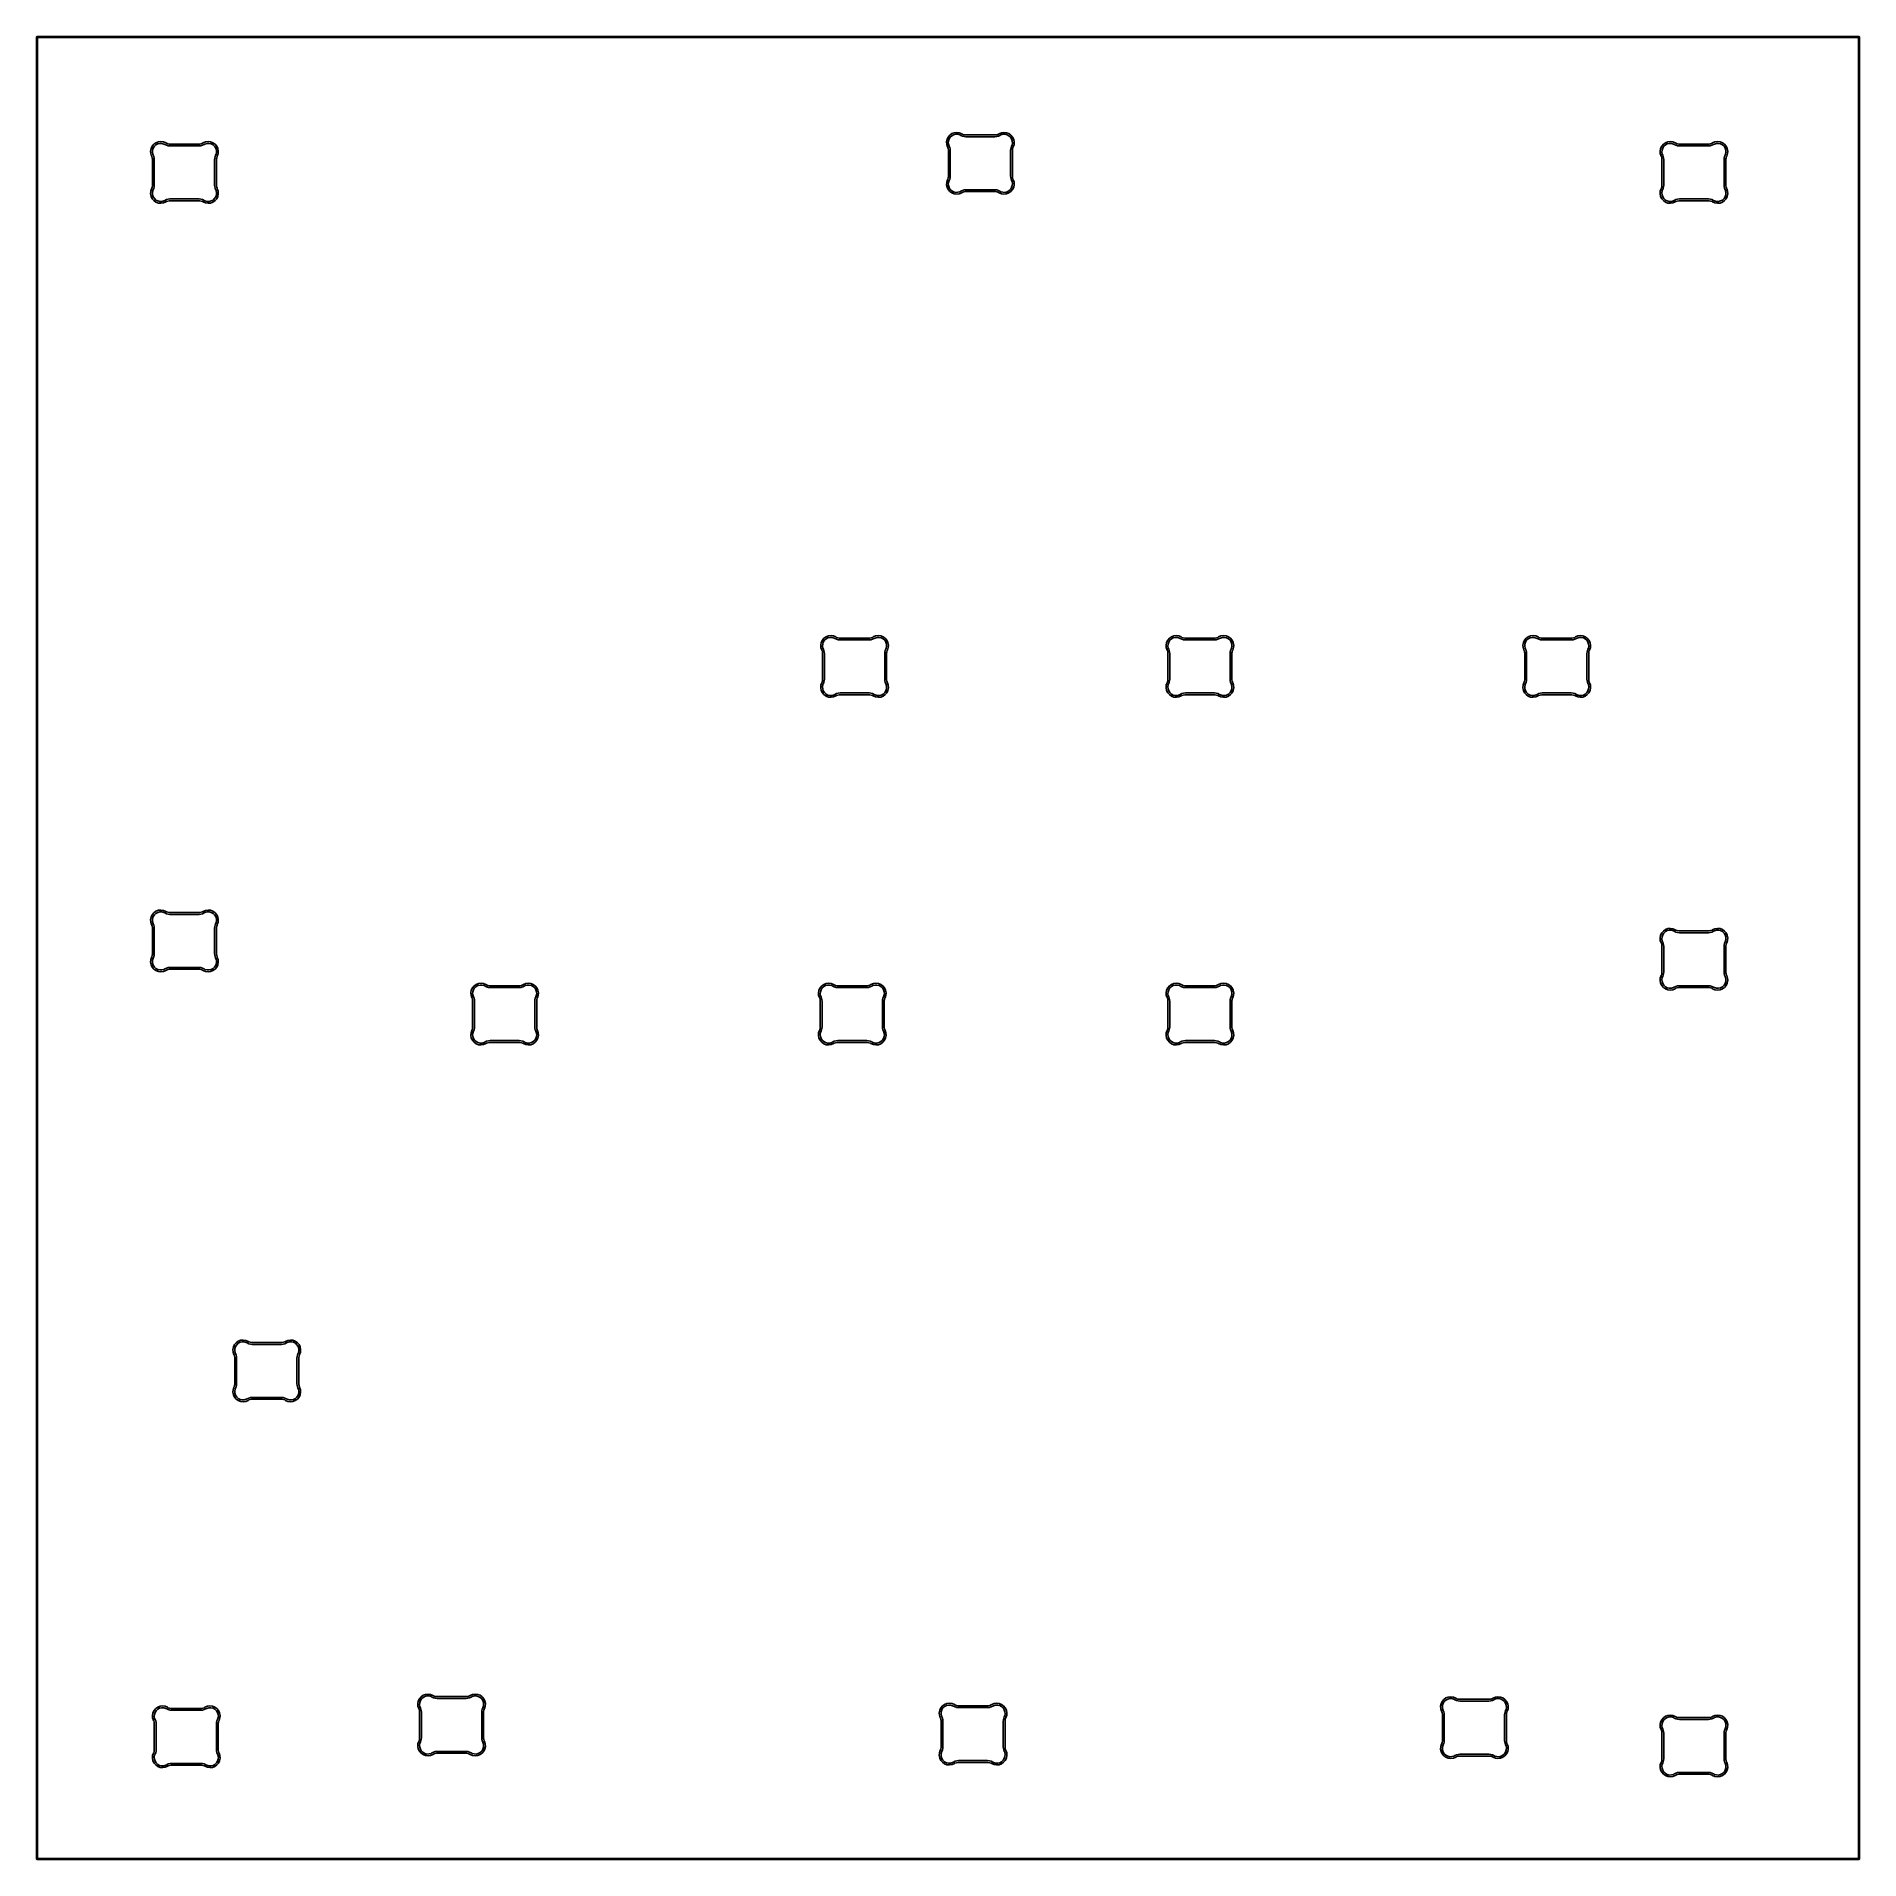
# Model space of a CAD drawing. Header units: millimetres. Extents: x 100 to 199.7, y -145.8 to -46.2.
import ezdxf

# ---------------------------------------------------------------- set-up
doc = ezdxf.new("R2010")
doc.units = ezdxf.units.MM
doc.layers.add('Edge.Cuts', color=254, linetype='CONTINUOUS', true_color=0xd0d2cd)

msp = doc.modelspace()

# ---------------------------------------------------------------- linework, layer by layer
at = {"layer": 'Edge.Cuts', "linetype": 'CONTINUOUS'}
for p, q in [((100.024999, -46.19), (100.026902, -46.180433)), ((100.024999, -145.78), (100.024999, -46.19)), ((100.026902, -46.180433), (100.040432, -46.166903)), ((100.040432, -46.166903), (100.049999, -46.165)), ((100.049999, -46.165), (199.639999, -46.165)), ((100.074999, -46.215), (100.074999, -145.755)), ((199.614999, -46.215), (100.074999, -46.215)), ((199.614999, -145.755), (199.614999, -46.215)), ((199.639999, -46.165), (199.649566, -46.166903)), ((199.649566, -46.166903), (199.663096, -46.180433)), ((199.663096, -46.180433), (199.664999, -46.19)), ((199.664999, -46.19), (199.664999, -145.78)), ((149.766624, -51.927032), (149.792804, -51.789729)), ((149.792804, -51.789729), (149.852749, -51.66346)), ((149.852749, -51.66346), (149.942589, -51.556379)), ((149.905854, -51.766035), (149.870051, -51.875606)), ((149.968122, -51.669029), (149.905854, -51.766035)), ((149.942589, -51.556379), (150.05652, -51.475403)), ((150.052832, -51.590851), (149.968122, -51.669029)), ((150.154513, -51.536552), (150.052832, -51.590851)), ((150.05652, -51.475403), (150.187184, -51.425762)), ((150.266598, -51.509638), (150.154513, -51.536552)), ((150.187184, -51.425762), (150.326142, -51.410661)), ((150.381849, -51.511848), (150.266598, -51.509638)), ((150.326142, -51.410661), (150.464419, -51.431077)), ((150.49282, -51.543038), (150.381849, -51.511848)), ((150.464419, -51.431077), (150.593085, -51.48569)), ((150.542633, -51.57203), (150.49282, -51.543038)), ((150.630208, -51.613332), (150.542633, -51.57203)), ((150.593085, -51.48569), (150.627432, -51.50572)), ((150.627432, -51.50572), (150.702065, -51.533179)), ((150.723668, -51.638636), (150.630208, -51.613332)), ((150.702065, -51.533179), (150.780356, -51.547124)), ((150.820117, -51.647159), (150.723668, -51.638636)), ((150.780356, -51.547124), (150.820117, -51.547159)), ((150.820117, -51.547159), (152.40902, -51.547159)), ((152.409022, -51.647159), (150.820117, -51.647159)), ((152.40902, -51.547159), (152.409023, -51.547158)), ((152.40903, -51.647157), (152.409022, -51.647159)), ((152.409023, -51.547158), (152.448784, -51.547123)), ((152.505472, -51.638635), (152.40903, -51.647157)), ((152.448784, -51.547123), (152.527075, -51.533178)), ((152.598932, -51.613331), (152.505472, -51.638635)), ((152.527075, -51.533178), (152.601708, -51.505719)), ((152.686507, -51.572029), (152.598932, -51.613331)), ((152.601708, -51.505719), (152.636055, -51.485689)), ((152.636055, -51.485689), (152.764721, -51.431076)), ((152.73632, -51.543037), (152.686507, -51.572029)), ((152.847291, -51.511847), (152.73632, -51.543037)), ((152.764721, -51.431076), (152.902998, -51.410661)), ((152.962542, -51.509638), (152.847291, -51.511847)), ((152.902998, -51.410661), (153.041956, -51.425762)), ((153.074627, -51.536552), (152.962542, -51.509638)), ((153.041956, -51.425762), (153.17262, -51.475403)), ((153.176308, -51.590851), (153.074627, -51.536552)), ((153.17262, -51.475403), (153.286551, -51.556379)), ((153.261018, -51.669029), (153.176308, -51.590851)), ((153.323286, -51.766035), (153.261018, -51.669029)), ((153.286551, -51.556379), (153.376391, -51.66346)), ((153.359089, -51.875606), (153.323286, -51.766035)), ((153.376391, -51.66346), (153.436336, -51.789729)), ((153.436336, -51.789729), (153.462516, -51.927032)), ((106.266624, -52.427032), (106.292804, -52.289729)), ((106.2759, -52.5665), (106.266624, -52.427032)), ((106.320032, -52.699117), (106.2759, -52.5665)), ((106.292804, -52.289729), (106.352749, -52.16346)), ((106.320033, -52.699123), (106.320032, -52.699117)), ((106.334656, -52.7295), (106.320033, -52.699123)), ((106.354522, -52.793932), (106.334656, -52.7295)), ((106.352749, -52.16346), (106.442589, -52.056379)), ((106.36457, -52.860605), (106.354522, -52.793932)), ((106.370051, -52.375606), (106.363024, -52.490663)), ((106.363024, -52.490663), (106.385227, -52.603775)), ((106.405854, -52.266035), (106.370051, -52.375606)), ((106.385227, -52.603775), (106.410137, -52.65575)), ((106.468122, -52.169029), (106.405854, -52.266035)), ((106.410137, -52.65575), (106.410137, -52.655751)), ((106.410137, -52.655751), (106.410139, -52.655753)), ((106.410139, -52.655753), (106.440148, -52.732252)), ((106.440148, -52.732252), (106.458428, -52.812367)), ((106.442589, -52.056379), (106.55652, -51.975403)), ((106.552832, -52.090851), (106.468122, -52.169029)), ((106.654513, -52.036552), (106.552832, -52.090851)), ((106.55652, -51.975403), (106.687184, -51.925762)), ((106.766598, -52.009638), (106.654513, -52.036552)), ((106.687184, -51.925762), (106.826142, -51.910661)), ((106.881849, -52.011848), (106.766598, -52.009638)), ((106.826142, -51.910661), (106.964419, -51.931077)), ((106.99282, -52.043038), (106.881849, -52.011848)), ((106.964419, -51.931077), (107.093085, -51.98569)), ((107.042633, -52.07203), (106.99282, -52.043038)), ((107.130208, -52.113332), (107.042633, -52.07203)), ((107.093085, -51.98569), (107.127432, -52.00572)), ((107.127432, -52.00572), (107.202065, -52.033179)), ((107.223668, -52.138636), (107.130208, -52.113332)), ((107.202065, -52.033179), (107.280356, -52.047124)), ((107.320117, -52.147159), (107.223668, -52.138636)), ((107.280356, -52.047124), (107.320117, -52.047159)), ((107.320117, -52.047159), (108.90902, -52.047159)), ((108.909022, -52.147159), (107.320117, -52.147159)), ((108.90902, -52.047159), (108.909023, -52.047158)), ((108.90903, -52.147157), (108.909022, -52.147159)), ((108.909023, -52.047158), (108.948784, -52.047123)), ((109.005472, -52.138635), (108.90903, -52.147157)), ((108.948784, -52.047123), (109.027075, -52.033178)), ((109.098932, -52.113331), (109.005472, -52.138635)), ((109.027075, -52.033178), (109.101708, -52.005719)), ((109.186507, -52.072029), (109.098932, -52.113331)), ((109.101708, -52.005719), (109.136055, -51.985689)), ((109.136055, -51.985689), (109.264721, -51.931076)), ((109.23632, -52.043037), (109.186507, -52.072029)), ((109.347291, -52.011847), (109.23632, -52.043037)), ((109.264721, -51.931076), (109.402998, -51.910661)), ((109.462542, -52.009638), (109.347291, -52.011847)), ((109.402998, -51.910661), (109.541956, -51.925762)), ((109.574627, -52.036552), (109.462542, -52.009638)), ((109.541956, -51.925762), (109.67262, -51.975403)), ((109.676308, -52.090851), (109.574627, -52.036552)), ((109.67262, -51.975403), (109.786551, -52.056379)), ((109.761018, -52.169029), (109.676308, -52.090851)), ((109.823286, -52.266035), (109.761018, -52.169029)), ((109.770708, -52.812368), (109.788989, -52.73225)), ((109.786551, -52.056379), (109.876391, -52.16346)), ((109.788989, -52.73225), (109.819003, -52.65575)), ((109.819003, -52.65575), (109.843912, -52.603775)), ((109.859089, -52.375606), (109.823286, -52.266035)), ((109.843912, -52.603775), (109.866116, -52.490663)), ((109.866116, -52.490663), (109.859089, -52.375606)), ((109.874614, -52.793932), (109.864568, -52.860604)), ((109.894482, -52.729501), (109.874614, -52.793932)), ((109.876391, -52.16346), (109.936336, -52.289729)), ((109.909105, -52.699126), (109.894482, -52.729501)), ((109.953239, -52.5665), (109.909105, -52.699126)), ((109.936336, -52.289729), (109.962516, -52.427032)), ((109.962516, -52.427032), (109.953239, -52.5665)), ((149.7759, -52.0665), (149.766624, -51.927032)), ((149.820032, -52.199117), (149.7759, -52.0665)), ((149.820033, -52.199123), (149.820032, -52.199117)), ((149.834656, -52.2295), (149.820033, -52.199123)), ((149.854522, -52.293932), (149.834656, -52.2295)), ((149.86457, -52.360605), (149.854522, -52.293932)), ((149.870051, -51.875606), (149.863024, -51.990663)), ((149.863024, -51.990663), (149.885227, -52.103775)), ((149.864571, -52.394316), (149.86457, -52.360605)), ((149.864571, -53.8), (149.864571, -52.394316)), ((149.885227, -52.103775), (149.910137, -52.15575)), ((149.910137, -52.15575), (149.910137, -52.155751)), ((149.910137, -52.155751), (149.910139, -52.155753)), ((149.910139, -52.155753), (149.940148, -52.232252)), ((149.940148, -52.232252), (149.958428, -52.312367)), ((149.958428, -52.312367), (149.964571, -52.394312)), ((149.964571, -52.394312), (149.96457, -52.394313)), ((149.96457, -52.394313), (149.964571, -52.394316)), ((149.964571, -52.394316), (149.964571, -53.8)), ((153.264569, -52.394316), (153.270708, -52.312368)), ((153.264569, -53.8), (153.264569, -52.394316)), ((153.270708, -52.312368), (153.288989, -52.23225)), ((153.288989, -52.23225), (153.319003, -52.15575)), ((153.319003, -52.15575), (153.343912, -52.103775)), ((153.343912, -52.103775), (153.366116, -51.990663)), ((153.366116, -51.990663), (153.359089, -51.875606)), ((153.374614, -52.293932), (153.364568, -52.360604)), ((153.364568, -52.360604), (153.364569, -52.394316)), ((153.364569, -52.394316), (153.364569, -53.8)), ((153.394482, -52.229501), (153.374614, -52.293932)), ((153.409105, -52.199126), (153.394482, -52.229501)), ((153.453239, -52.0665), (153.409105, -52.199126)), ((153.462516, -51.927032), (153.453239, -52.0665)), ((188.766624, -52.427032), (188.792804, -52.289729)), ((188.7759, -52.5665), (188.766624, -52.427032)), ((188.820032, -52.699117), (188.7759, -52.5665)), ((188.792804, -52.289729), (188.852749, -52.16346)), ((188.820033, -52.699123), (188.820032, -52.699117)), ((188.834656, -52.7295), (188.820033, -52.699123)), ((188.854522, -52.793932), (188.834656, -52.7295)), ((188.852749, -52.16346), (188.942589, -52.056379)), ((188.86457, -52.860605), (188.854522, -52.793932)), ((188.870051, -52.375606), (188.863024, -52.490663)), ((188.863024, -52.490663), (188.885227, -52.603775)), ((188.905854, -52.266035), (188.870051, -52.375606)), ((188.885227, -52.603775), (188.910137, -52.65575)), ((188.968122, -52.169029), (188.905854, -52.266035)), ((188.910137, -52.65575), (188.910137, -52.655751)), ((188.910137, -52.655751), (188.910139, -52.655753)), ((188.910139, -52.655753), (188.940148, -52.732252)), ((188.940148, -52.732252), (188.958428, -52.812367)), ((188.942589, -52.056379), (189.05652, -51.975403)), ((189.052832, -52.090851), (188.968122, -52.169029)), ((189.154513, -52.036552), (189.052832, -52.090851)), ((189.05652, -51.975403), (189.187184, -51.925762)), ((189.266598, -52.009638), (189.154513, -52.036552)), ((189.187184, -51.925762), (189.326142, -51.910661)), ((189.381849, -52.011848), (189.266598, -52.009638)), ((189.326142, -51.910661), (189.464419, -51.931077)), ((189.49282, -52.043038), (189.381849, -52.011848)), ((189.464419, -51.931077), (189.593085, -51.98569)), ((189.542633, -52.07203), (189.49282, -52.043038)), ((189.630208, -52.113332), (189.542633, -52.07203)), ((189.593085, -51.98569), (189.627432, -52.00572)), ((189.627432, -52.00572), (189.702065, -52.033179)), ((189.723668, -52.138636), (189.630208, -52.113332)), ((189.702065, -52.033179), (189.780356, -52.047124)), ((189.820117, -52.147159), (189.723668, -52.138636)), ((189.780356, -52.047124), (189.820117, -52.047159)), ((189.820117, -52.047159), (191.40902, -52.047159)), ((191.409022, -52.147159), (189.820117, -52.147159)), ((191.40902, -52.047159), (191.409023, -52.047158)), ((191.40903, -52.147157), (191.409022, -52.147159)), ((191.409023, -52.047158), (191.448784, -52.047123)), ((191.505472, -52.138635), (191.40903, -52.147157)), ((191.448784, -52.047123), (191.527075, -52.033178)), ((191.598932, -52.113331), (191.505472, -52.138635)), ((191.527075, -52.033178), (191.601708, -52.005719)), ((191.686507, -52.072029), (191.598932, -52.113331)), ((191.601708, -52.005719), (191.636055, -51.985689)), ((191.636055, -51.985689), (191.764721, -51.931076)), ((191.73632, -52.043037), (191.686507, -52.072029)), ((191.847291, -52.011847), (191.73632, -52.043037)), ((191.764721, -51.931076), (191.902998, -51.910661)), ((191.962542, -52.009638), (191.847291, -52.011847)), ((191.902998, -51.910661), (192.041956, -51.925762)), ((192.074627, -52.036552), (191.962542, -52.009638)), ((192.041956, -51.925762), (192.17262, -51.975403)), ((192.176308, -52.090851), (192.074627, -52.036552)), ((192.17262, -51.975403), (192.286551, -52.056379)), ((192.261018, -52.169029), (192.176308, -52.090851)), ((192.323286, -52.266035), (192.261018, -52.169029)), ((192.270708, -52.812368), (192.288989, -52.73225)), ((192.286551, -52.056379), (192.376391, -52.16346)), ((192.288989, -52.73225), (192.319003, -52.65575)), ((192.319003, -52.65575), (192.343912, -52.603775)), ((192.359089, -52.375606), (192.323286, -52.266035)), ((192.343912, -52.603775), (192.366116, -52.490663)), ((192.366116, -52.490663), (192.359089, -52.375606)), ((192.374614, -52.793932), (192.364568, -52.860604)), ((192.394482, -52.729501), (192.374614, -52.793932)), ((192.376391, -52.16346), (192.436336, -52.289729)), ((192.409105, -52.699126), (192.394482, -52.729501)), ((192.453239, -52.5665), (192.409105, -52.699126)), ((192.436336, -52.289729), (192.462516, -52.427032)), ((192.462516, -52.427032), (192.453239, -52.5665)), ((106.364571, -52.894316), (106.36457, -52.860605)), ((106.364571, -54.3), (106.364571, -52.894316)), ((106.458428, -52.812367), (106.464571, -52.894312)), ((106.464571, -52.894312), (106.46457, -52.894313)), ((106.46457, -52.894313), (106.464571, -52.894316)), ((106.464571, -52.894316), (106.464571, -54.3)), ((109.764569, -52.894316), (109.770708, -52.812368)), ((109.764569, -54.3), (109.764569, -52.894316)), ((109.864568, -52.860604), (109.864569, -52.894316)), ((109.864569, -52.894316), (109.864569, -54.3)), ((149.864572, -53.833712), (149.864571, -53.8)), ((149.964571, -53.8), (149.958432, -53.881948)), ((153.264569, -53.800001), (153.264569, -53.8)), ((153.270708, -53.881948), (153.264569, -53.800001)), ((153.364569, -53.800001), (153.364568, -53.833713)), ((153.364569, -53.8), (153.364569, -53.800001)), ((188.864571, -52.894316), (188.86457, -52.860605)), ((188.864571, -54.3), (188.864571, -52.894316)), ((188.958428, -52.812367), (188.964571, -52.894312)), ((188.964571, -52.894312), (188.96457, -52.894313)), ((188.96457, -52.894313), (188.964571, -52.894316)), ((188.964571, -52.894316), (188.964571, -54.3)), ((192.264569, -52.894316), (192.270708, -52.812368)), ((192.264569, -54.3), (192.264569, -52.894316)), ((192.364568, -52.860604), (192.364569, -52.894316)), ((192.364569, -52.894316), (192.364569, -54.3)), ((106.266623, -54.767283), (106.2759, -54.627815)), ((106.292803, -54.904586), (106.266623, -54.767283)), ((106.2759, -54.627815), (106.320035, -54.495189)), ((106.320035, -54.495187), (106.334658, -54.464815)), ((106.320035, -54.495189), (106.320035, -54.495187)), ((106.334658, -54.464815), (106.354526, -54.400384)), ((106.354526, -54.400384), (106.364572, -54.333712)), ((106.385227, -54.59054), (106.363023, -54.703653)), ((106.363023, -54.703653), (106.37005, -54.81871)), ((106.364572, -54.333712), (106.364571, -54.3)), ((106.410137, -54.538565), (106.385227, -54.59054)), ((106.440151, -54.462066), (106.410137, -54.538565)), ((106.458432, -54.381948), (106.440151, -54.462066)), ((106.464571, -54.3), (106.458432, -54.381948)), ((109.764569, -54.300001), (109.764569, -54.3)), ((109.770708, -54.381948), (109.764569, -54.300001)), ((109.788989, -54.462066), (109.770708, -54.381948)), ((109.819001, -54.538562), (109.788989, -54.462066)), ((109.819002, -54.538566), (109.819001, -54.538562)), ((109.843912, -54.59054), (109.819002, -54.538566)), ((109.866116, -54.703653), (109.843912, -54.59054)), ((109.859088, -54.81871), (109.866116, -54.703653)), ((109.864569, -54.300001), (109.864568, -54.333713)), ((109.864568, -54.333713), (109.874614, -54.400385)), ((109.864569, -54.3), (109.864569, -54.300001)), ((109.874614, -54.400385), (109.894482, -54.464815)), ((109.894482, -54.464815), (109.909103, -54.495187)), ((109.909103, -54.495187), (109.909106, -54.49519)), ((109.909106, -54.49519), (109.953239, -54.627816)), ((109.962516, -54.767284), (109.936336, -54.904586)), ((109.953239, -54.627816), (109.962516, -54.767284)), ((149.766623, -54.267283), (149.7759, -54.127815)), ((149.792803, -54.404586), (149.766623, -54.267283)), ((149.7759, -54.127815), (149.820035, -53.995189)), ((149.852748, -54.530856), (149.792803, -54.404586)), ((149.820035, -53.995187), (149.834658, -53.964815)), ((149.820035, -53.995189), (149.820035, -53.995187)), ((149.834658, -53.964815), (149.854526, -53.900384)), ((149.942588, -54.637937), (149.852748, -54.530856)), ((149.854526, -53.900384), (149.864572, -53.833712)), ((149.885227, -54.09054), (149.863023, -54.203653)), ((149.863023, -54.203653), (149.87005, -54.31871)), ((149.87005, -54.31871), (149.905853, -54.42828)), ((149.910137, -54.038565), (149.885227, -54.09054)), ((149.905853, -54.42828), (149.968121, -54.525287)), ((149.940151, -53.962066), (149.910137, -54.038565)), ((149.958432, -53.881948), (149.940151, -53.962066)), ((150.056519, -54.718913), (149.942588, -54.637937)), ((149.968121, -54.525287), (150.052831, -54.603465)), ((150.052831, -54.603465), (150.154512, -54.657764)), ((150.187183, -54.768555), (150.056519, -54.718913)), ((150.154512, -54.657764), (150.266598, -54.684679)), ((150.326142, -54.783655), (150.187183, -54.768555)), ((150.266598, -54.684679), (150.381848, -54.682469)), ((150.464419, -54.76324), (150.326142, -54.783655)), ((150.381848, -54.682469), (150.49282, -54.651279)), ((150.593085, -54.708627), (150.464419, -54.76324)), ((150.49282, -54.651279), (150.542633, -54.622287)), ((150.542633, -54.622287), (150.630208, -54.580985)), ((150.627432, -54.688597), (150.593085, -54.708627)), ((150.702065, -54.661138), (150.627432, -54.688597)), ((150.630208, -54.580985), (150.723668, -54.555681)), ((150.780356, -54.647192), (150.702065, -54.661138)), ((150.723668, -54.555681), (150.820118, -54.547158)), ((150.820118, -54.647158), (150.780356, -54.647192)), ((150.820118, -54.547158), (152.409022, -54.547158)), ((152.409022, -54.647158), (150.820118, -54.647158)), ((152.409022, -54.547158), (152.505471, -54.555681)), ((152.448783, -54.647193), (152.409022, -54.647158)), ((152.527074, -54.661138), (152.448783, -54.647193)), ((152.505471, -54.555681), (152.598931, -54.580985)), ((152.601707, -54.688597), (152.527074, -54.661138)), ((152.598931, -54.580985), (152.686497, -54.622282)), ((152.636054, -54.708627), (152.601707, -54.688597)), ((152.636065, -54.708629), (152.636054, -54.708627)), ((152.764721, -54.763238), (152.636065, -54.708629)), ((152.686497, -54.622282), (152.686507, -54.622285)), ((152.686507, -54.622285), (152.73632, -54.651277)), ((152.73632, -54.651277), (152.847291, -54.682467)), ((152.902998, -54.783653), (152.764721, -54.763238)), ((152.847291, -54.682467), (152.962541, -54.684676)), ((153.041956, -54.768553), (152.902998, -54.783653)), ((152.962541, -54.684676), (153.074626, -54.657762)), ((153.17262, -54.718911), (153.041956, -54.768553)), ((153.074626, -54.657762), (153.176308, -54.603463)), ((153.28655, -54.637935), (153.17262, -54.718911)), ((153.176308, -54.603463), (153.261017, -54.525286)), ((153.261017, -54.525286), (153.323285, -54.42828)), ((153.288989, -53.962066), (153.270708, -53.881948)), ((153.37639, -54.530855), (153.28655, -54.637935)), ((153.319001, -54.038562), (153.288989, -53.962066)), ((153.319002, -54.038566), (153.319001, -54.038562)), ((153.343912, -54.09054), (153.319002, -54.038566)), ((153.323285, -54.42828), (153.359088, -54.31871)), ((153.366116, -54.203653), (153.343912, -54.09054)), ((153.359088, -54.31871), (153.366116, -54.203653)), ((153.364568, -53.833713), (153.374614, -53.900385)), ((153.374614, -53.900385), (153.394482, -53.964815)), ((153.436336, -54.404586), (153.37639, -54.530855)), ((153.394482, -53.964815), (153.409103, -53.995187)), ((153.409103, -53.995187), (153.409106, -53.99519)), ((153.409106, -53.99519), (153.453239, -54.127816)), ((153.462516, -54.267284), (153.436336, -54.404586)), ((153.453239, -54.127816), (153.462516, -54.267284)), ((188.766623, -54.767283), (188.7759, -54.627815)), ((188.792803, -54.904586), (188.766623, -54.767283)), ((188.7759, -54.627815), (188.820035, -54.495189)), ((188.820035, -54.495187), (188.834658, -54.464815)), ((188.820035, -54.495189), (188.820035, -54.495187)), ((188.834658, -54.464815), (188.854526, -54.400384)), ((188.854526, -54.400384), (188.864572, -54.333712)), ((188.885227, -54.59054), (188.863023, -54.703653)), ((188.863023, -54.703653), (188.87005, -54.81871)), ((188.864572, -54.333712), (188.864571, -54.3)), ((188.910137, -54.538565), (188.885227, -54.59054)), ((188.940151, -54.462066), (188.910137, -54.538565)), ((188.958432, -54.381948), (188.940151, -54.462066)), ((188.964571, -54.3), (188.958432, -54.381948)), ((192.264569, -54.300001), (192.264569, -54.3)), ((192.270708, -54.381948), (192.264569, -54.300001)), ((192.288989, -54.462066), (192.270708, -54.381948)), ((192.319001, -54.538562), (192.288989, -54.462066)), ((192.319002, -54.538566), (192.319001, -54.538562)), ((192.343912, -54.59054), (192.319002, -54.538566)), ((192.366116, -54.703653), (192.343912, -54.59054)), ((192.359088, -54.81871), (192.366116, -54.703653)), ((192.364569, -54.300001), (192.364568, -54.333713)), ((192.364568, -54.333713), (192.374614, -54.400385)), ((192.364569, -54.3), (192.364569, -54.300001)), ((192.374614, -54.400385), (192.394482, -54.464815)), ((192.394482, -54.464815), (192.409103, -54.495187)), ((192.409103, -54.495187), (192.409106, -54.49519)), ((192.409106, -54.49519), (192.453239, -54.627816)), ((192.462516, -54.767284), (192.436336, -54.904586)), ((192.453239, -54.627816), (192.462516, -54.767284)), ((106.352748, -55.030856), (106.292803, -54.904586)), ((106.442588, -55.137937), (106.352748, -55.030856)), ((106.37005, -54.81871), (106.405853, -54.92828)), ((106.405853, -54.92828), (106.468121, -55.025287)), ((106.556519, -55.218913), (106.442588, -55.137937)), ((106.468121, -55.025287), (106.552831, -55.103465)), ((106.552831, -55.103465), (106.654512, -55.157764)), ((106.687183, -55.268555), (106.556519, -55.218913)), ((106.654512, -55.157764), (106.766598, -55.184679)), ((106.826142, -55.283655), (106.687183, -55.268555)), ((106.766598, -55.184679), (106.881848, -55.182469)), ((106.964419, -55.26324), (106.826142, -55.283655)), ((106.881848, -55.182469), (106.99282, -55.151279)), ((107.093085, -55.208627), (106.964419, -55.26324)), ((106.99282, -55.151279), (107.042633, -55.122287)), ((107.042633, -55.122287), (107.130208, -55.080985)), ((107.127432, -55.188597), (107.093085, -55.208627)), ((107.202065, -55.161138), (107.127432, -55.188597)), ((107.130208, -55.080985), (107.223668, -55.055681)), ((107.280356, -55.147192), (107.202065, -55.161138)), ((107.223668, -55.055681), (107.320118, -55.047158)), ((107.320118, -55.147158), (107.280356, -55.147192)), ((107.320118, -55.047158), (108.909022, -55.047158)), ((108.909022, -55.147158), (107.320118, -55.147158)), ((108.909022, -55.047158), (109.005471, -55.055681)), ((108.948783, -55.147193), (108.909022, -55.147158)), ((109.027074, -55.161138), (108.948783, -55.147193)), ((109.005471, -55.055681), (109.098931, -55.080985)), ((109.101707, -55.188597), (109.027074, -55.161138)), ((109.098931, -55.080985), (109.186497, -55.122282)), ((109.136054, -55.208627), (109.101707, -55.188597)), ((109.136065, -55.208629), (109.136054, -55.208627)), ((109.264721, -55.263238), (109.136065, -55.208629)), ((109.186497, -55.122282), (109.186507, -55.122285)), ((109.186507, -55.122285), (109.23632, -55.151277)), ((109.23632, -55.151277), (109.347291, -55.182467)), ((109.402998, -55.283653), (109.264721, -55.263238)), ((109.347291, -55.182467), (109.462541, -55.184676)), ((109.541956, -55.268553), (109.402998, -55.283653)), ((109.462541, -55.184676), (109.574626, -55.157762)), ((109.67262, -55.218911), (109.541956, -55.268553)), ((109.574626, -55.157762), (109.676308, -55.103463)), ((109.78655, -55.137935), (109.67262, -55.218911)), ((109.676308, -55.103463), (109.761017, -55.025286)), ((109.761017, -55.025286), (109.823285, -54.92828)), ((109.87639, -55.030855), (109.78655, -55.137935)), ((109.823285, -54.92828), (109.859088, -54.81871)), ((109.936336, -54.904586), (109.87639, -55.030855)), ((188.852748, -55.030856), (188.792803, -54.904586)), ((188.942588, -55.137937), (188.852748, -55.030856)), ((188.87005, -54.81871), (188.905853, -54.92828)), ((188.905853, -54.92828), (188.968121, -55.025287)), ((189.056519, -55.218913), (188.942588, -55.137937)), ((188.968121, -55.025287), (189.052831, -55.103465)), ((189.052831, -55.103465), (189.154512, -55.157764)), ((189.187183, -55.268555), (189.056519, -55.218913)), ((189.154512, -55.157764), (189.266598, -55.184679)), ((189.326142, -55.283655), (189.187183, -55.268555)), ((189.266598, -55.184679), (189.381848, -55.182469)), ((189.464419, -55.26324), (189.326142, -55.283655)), ((189.381848, -55.182469), (189.49282, -55.151279)), ((189.593085, -55.208627), (189.464419, -55.26324)), ((189.49282, -55.151279), (189.542633, -55.122287)), ((189.542633, -55.122287), (189.630208, -55.080985)), ((189.627432, -55.188597), (189.593085, -55.208627)), ((189.702065, -55.161138), (189.627432, -55.188597)), ((189.630208, -55.080985), (189.723668, -55.055681)), ((189.780356, -55.147192), (189.702065, -55.161138)), ((189.723668, -55.055681), (189.820118, -55.047158)), ((189.820118, -55.147158), (189.780356, -55.147192)), ((189.820118, -55.047158), (191.409022, -55.047158)), ((191.409022, -55.147158), (189.820118, -55.147158)), ((191.409022, -55.047158), (191.505471, -55.055681)), ((191.448783, -55.147193), (191.409022, -55.147158)), ((191.527074, -55.161138), (191.448783, -55.147193)), ((191.505471, -55.055681), (191.598931, -55.080985)), ((191.601707, -55.188597), (191.527074, -55.161138)), ((191.598931, -55.080985), (191.686497, -55.122282)), ((191.636054, -55.208627), (191.601707, -55.188597)), ((191.636065, -55.208629), (191.636054, -55.208627)), ((191.764721, -55.263238), (191.636065, -55.208629)), ((191.686497, -55.122282), (191.686507, -55.122285)), ((191.686507, -55.122285), (191.73632, -55.151277)), ((191.73632, -55.151277), (191.847291, -55.182467)), ((191.902998, -55.283653), (191.764721, -55.263238)), ((191.847291, -55.182467), (191.962541, -55.184676)), ((192.041956, -55.268553), (191.902998, -55.283653)), ((191.962541, -55.184676), (192.074626, -55.157762)), ((192.17262, -55.218911), (192.041956, -55.268553)), ((192.074626, -55.157762), (192.176308, -55.103463)), ((192.28655, -55.137935), (192.17262, -55.218911)), ((192.176308, -55.103463), (192.261017, -55.025286)), ((192.261017, -55.025286), (192.323285, -54.92828)), ((192.37639, -55.030855), (192.28655, -55.137935)), ((192.323285, -54.92828), (192.359088, -54.81871)), ((192.436336, -54.904586), (192.37639, -55.030855)), ((142.891626, -79.427032), (142.917806, -79.289729)), ((142.900903, -79.5665), (142.891626, -79.427032)), ((142.945037, -79.699126), (142.900903, -79.5665)), ((142.917806, -79.289729), (142.977751, -79.16346)), ((142.95966, -79.729501), (142.945037, -79.699126)), ((142.977751, -79.16346), (143.067591, -79.056379)), ((142.995053, -79.375606), (142.988026, -79.490663)), ((142.988026, -79.490663), (143.01023, -79.603775)), ((143.030856, -79.266035), (142.995053, -79.375606)), ((143.01023, -79.603775), (143.035139, -79.65575)), ((143.093124, -79.169029), (143.030856, -79.266035)), ((143.035139, -79.65575), (143.065153, -79.73225)), ((143.067591, -79.056379), (143.181522, -78.975403)), ((143.177834, -79.090851), (143.093124, -79.169029)), ((143.279515, -79.036552), (143.177834, -79.090851)), ((143.181522, -78.975403), (143.312186, -78.925762)), ((143.3916, -79.009638), (143.279515, -79.036552)), ((143.312186, -78.925762), (143.451144, -78.910661)), ((143.506851, -79.011847), (143.3916, -79.009638)), ((143.451144, -78.910661), (143.589421, -78.931076)), ((143.617822, -79.043037), (143.506851, -79.011847)), ((143.589421, -78.931076), (143.718087, -78.985689)), ((143.667635, -79.072029), (143.617822, -79.043037)), ((143.75521, -79.113331), (143.667635, -79.072029)), ((143.718087, -78.985689), (143.752434, -79.005719)), ((143.752434, -79.005719), (143.827067, -79.033178)), ((143.84867, -79.138635), (143.75521, -79.113331)), ((143.827067, -79.033178), (143.905358, -79.047123)), ((143.945111, -79.147157), (143.84867, -79.138635)), ((143.905358, -79.047123), (143.945119, -79.047158)), ((143.94512, -79.147159), (143.945111, -79.147157)), ((143.945119, -79.047158), (143.945122, -79.047159)), ((145.534025, -79.147159), (143.94512, -79.147159)), ((143.945122, -79.047159), (145.534025, -79.047159)), ((145.534025, -79.047159), (145.573786, -79.047124)), ((145.630474, -79.138636), (145.534025, -79.147159)), ((145.573786, -79.047124), (145.652077, -79.033179)), ((145.723934, -79.113332), (145.630474, -79.138636)), ((145.652077, -79.033179), (145.72671, -79.00572)), ((145.811509, -79.07203), (145.723934, -79.113332)), ((145.72671, -79.00572), (145.761057, -78.98569)), ((145.761057, -78.98569), (145.889723, -78.931077)), ((145.861322, -79.043038), (145.811509, -79.07203)), ((145.972293, -79.011848), (145.861322, -79.043038)), ((145.889723, -78.931077), (146.028, -78.910662)), ((146.087543, -79.009639), (145.972293, -79.011848)), ((146.028, -78.910662), (146.166958, -78.925763)), ((146.199629, -79.036553), (146.087543, -79.009639)), ((146.166958, -78.925763), (146.297622, -78.975404)), ((146.30131, -79.090852), (146.199629, -79.036553)), ((146.297622, -78.975404), (146.411553, -79.05638)), ((146.38602, -79.169029), (146.30131, -79.090852)), ((146.448287, -79.266036), (146.38602, -79.169029)), ((146.411553, -79.05638), (146.501392, -79.163461)), ((146.413991, -79.73225), (146.444003, -79.655753)), ((146.444003, -79.655753), (146.444004, -79.65575)), ((146.444004, -79.65575), (146.468914, -79.603775)), ((146.484091, -79.375606), (146.448287, -79.266036)), ((146.468914, -79.603775), (146.491118, -79.490663)), ((146.491118, -79.490663), (146.484091, -79.375606)), ((146.501392, -79.163461), (146.561338, -79.28973)), ((146.534105, -79.699128), (146.519484, -79.729501)), ((146.534108, -79.699126), (146.534105, -79.699128)), ((146.578241, -79.5665), (146.534108, -79.699126)), ((146.561338, -79.28973), (146.587518, -79.427032)), ((146.587518, -79.427032), (146.578241, -79.5665)), ((161.766626, -79.427032), (161.792806, -79.289729)), ((161.775903, -79.5665), (161.766626, -79.427032)), ((161.820037, -79.699126), (161.775903, -79.5665)), ((161.792806, -79.289729), (161.852751, -79.16346)), ((161.83466, -79.729501), (161.820037, -79.699126)), ((161.852751, -79.16346), (161.942591, -79.056379)), ((161.870053, -79.375606), (161.863026, -79.490663)), ((161.863026, -79.490663), (161.88523, -79.603775)), ((161.905856, -79.266035), (161.870053, -79.375606)), ((161.88523, -79.603775), (161.910139, -79.65575)), ((161.968124, -79.169029), (161.905856, -79.266035)), ((161.910139, -79.65575), (161.940153, -79.73225)), ((161.942591, -79.056379), (162.056522, -78.975403)), ((162.052834, -79.090851), (161.968124, -79.169029)), ((162.154515, -79.036552), (162.052834, -79.090851)), ((162.056522, -78.975403), (162.187186, -78.925762)), ((162.2666, -79.009638), (162.154515, -79.036552)), ((162.187186, -78.925762), (162.326144, -78.910661)), ((162.381851, -79.011847), (162.2666, -79.009638)), ((162.326144, -78.910661), (162.464421, -78.931076)), ((162.492822, -79.043037), (162.381851, -79.011847)), ((162.464421, -78.931076), (162.593087, -78.985689)), ((162.542635, -79.072029), (162.492822, -79.043037)), ((162.63021, -79.113331), (162.542635, -79.072029)), ((162.593087, -78.985689), (162.627434, -79.005719)), ((162.627434, -79.005719), (162.702067, -79.033178)), ((162.72367, -79.138635), (162.63021, -79.113331)), ((162.702067, -79.033178), (162.780358, -79.047123)), ((162.820111, -79.147157), (162.72367, -79.138635)), ((162.780358, -79.047123), (162.820119, -79.047158)), ((162.82012, -79.147159), (162.820111, -79.147157)), ((162.820119, -79.047158), (162.820122, -79.047159)), ((164.409025, -79.147159), (162.82012, -79.147159)), ((162.820122, -79.047159), (164.409025, -79.047159)), ((164.409025, -79.047159), (164.448786, -79.047124)), ((164.505474, -79.138636), (164.409025, -79.147159)), ((164.448786, -79.047124), (164.527077, -79.033179)), ((164.598934, -79.113332), (164.505474, -79.138636)), ((164.527077, -79.033179), (164.60171, -79.00572)), ((164.686509, -79.07203), (164.598934, -79.113332)), ((164.60171, -79.00572), (164.636057, -78.98569)), ((164.636057, -78.98569), (164.764723, -78.931077)), ((164.736322, -79.043038), (164.686509, -79.07203)), ((164.847293, -79.011848), (164.736322, -79.043038)), ((164.764723, -78.931077), (164.903, -78.910662)), ((164.962543, -79.009639), (164.847293, -79.011848)), ((164.903, -78.910662), (165.041958, -78.925763)), ((165.074629, -79.036553), (164.962543, -79.009639)), ((165.041958, -78.925763), (165.172622, -78.975404)), ((165.17631, -79.090852), (165.074629, -79.036553)), ((165.172622, -78.975404), (165.286553, -79.05638)), ((165.26102, -79.169029), (165.17631, -79.090852)), ((165.323287, -79.266036), (165.26102, -79.169029)), ((165.286553, -79.05638), (165.376392, -79.163461)), ((165.288991, -79.73225), (165.319003, -79.655753)), ((165.319003, -79.655753), (165.319004, -79.65575)), ((165.319004, -79.65575), (165.343914, -79.603775)), ((165.359091, -79.375606), (165.323287, -79.266036)), ((165.343914, -79.603775), (165.366118, -79.490663)), ((165.366118, -79.490663), (165.359091, -79.375606)), ((165.376392, -79.163461), (165.436338, -79.28973)), ((165.409105, -79.699128), (165.394484, -79.729501)), ((165.409108, -79.699126), (165.409105, -79.699128)), ((165.453241, -79.5665), (165.409108, -79.699126)), ((165.436338, -79.28973), (165.462518, -79.427032)), ((165.462518, -79.427032), (165.453241, -79.5665)), ((181.266626, -79.427032), (181.292806, -79.289729)), ((181.275903, -79.5665), (181.266626, -79.427032)), ((181.320037, -79.699126), (181.275903, -79.5665)), ((181.292806, -79.289729), (181.352751, -79.16346)), ((181.33466, -79.729501), (181.320037, -79.699126)), ((181.352751, -79.16346), (181.442591, -79.056379)), ((181.370053, -79.375606), (181.363026, -79.490663)), ((181.363026, -79.490663), (181.38523, -79.603775)), ((181.405856, -79.266035), (181.370053, -79.375606)), ((181.38523, -79.603775), (181.410139, -79.65575)), ((181.468124, -79.169029), (181.405856, -79.266035)), ((181.410139, -79.65575), (181.440153, -79.73225)), ((181.442591, -79.056379), (181.556522, -78.975403)), ((181.552834, -79.090851), (181.468124, -79.169029)), ((181.654515, -79.036552), (181.552834, -79.090851)), ((181.556522, -78.975403), (181.687186, -78.925762)), ((181.7666, -79.009638), (181.654515, -79.036552)), ((181.687186, -78.925762), (181.826144, -78.910661)), ((181.881851, -79.011847), (181.7666, -79.009638)), ((181.826144, -78.910661), (181.964421, -78.931076)), ((181.992822, -79.043037), (181.881851, -79.011847)), ((181.964421, -78.931076), (182.093087, -78.985689)), ((182.042635, -79.072029), (181.992822, -79.043037)), ((182.13021, -79.113331), (182.042635, -79.072029)), ((182.093087, -78.985689), (182.127434, -79.005719)), ((182.127434, -79.005719), (182.202067, -79.033178)), ((182.22367, -79.138635), (182.13021, -79.113331)), ((182.202067, -79.033178), (182.280358, -79.047123)), ((182.320111, -79.147157), (182.22367, -79.138635)), ((182.280358, -79.047123), (182.320119, -79.047158)), ((182.32012, -79.147159), (182.320111, -79.147157)), ((182.320119, -79.047158), (182.320122, -79.047159)), ((183.909025, -79.147159), (182.32012, -79.147159)), ((182.320122, -79.047159), (183.909025, -79.047159)), ((183.909025, -79.047159), (183.948786, -79.047124)), ((184.005474, -79.138636), (183.909025, -79.147159)), ((183.948786, -79.047124), (184.027077, -79.033179)), ((184.098934, -79.113332), (184.005474, -79.138636)), ((184.027077, -79.033179), (184.10171, -79.00572)), ((184.186509, -79.07203), (184.098934, -79.113332)), ((184.10171, -79.00572), (184.136057, -78.98569)), ((184.136057, -78.98569), (184.264723, -78.931077)), ((184.236322, -79.043038), (184.186509, -79.07203)), ((184.347293, -79.011848), (184.236322, -79.043038)), ((184.264723, -78.931077), (184.403, -78.910662)), ((184.462543, -79.009639), (184.347293, -79.011848)), ((184.403, -78.910662), (184.541958, -78.925763)), ((184.574629, -79.036553), (184.462543, -79.009639)), ((184.541958, -78.925763), (184.672622, -78.975404)), ((184.67631, -79.090852), (184.574629, -79.036553)), ((184.672622, -78.975404), (184.786553, -79.05638)), ((184.76102, -79.169029), (184.67631, -79.090852)), ((184.823287, -79.266036), (184.76102, -79.169029)), ((184.786553, -79.05638), (184.876392, -79.163461)), ((184.788991, -79.73225), (184.819003, -79.655753)), ((184.819003, -79.655753), (184.819004, -79.65575)), ((184.819004, -79.65575), (184.843914, -79.603775)), ((184.859091, -79.375606), (184.823287, -79.266036)), ((184.843914, -79.603775), (184.866118, -79.490663)), ((184.866118, -79.490663), (184.859091, -79.375606)), ((184.876392, -79.163461), (184.936338, -79.28973)), ((184.909105, -79.699128), (184.894484, -79.729501)), ((184.909108, -79.699126), (184.909105, -79.699128)), ((184.953241, -79.5665), (184.909108, -79.699126)), ((184.936338, -79.28973), (184.962518, -79.427032)), ((184.962518, -79.427032), (184.953241, -79.5665)), ((142.979528, -79.793932), (142.95966, -79.729501)), ((142.989574, -79.860604), (142.979528, -79.793932)), ((142.989573, -79.894315), (142.989574, -79.860604)), ((142.989573, -79.894316), (142.989573, -79.894315)), ((142.989573, -81.3), (142.989573, -79.894316)), ((143.065153, -79.73225), (143.083434, -79.812368)), ((143.083434, -79.812368), (143.089573, -79.894315)), ((143.089573, -79.894315), (143.089573, -79.894316)), ((143.089573, -79.894316), (143.089573, -81.3)), ((146.389571, -79.894315), (146.39571, -79.812368)), ((146.389571, -79.894316), (146.389571, -79.894315)), ((146.389571, -81.3), (146.389571, -79.894316)), ((146.39571, -79.812368), (146.413991, -79.73225)), ((146.499616, -79.793931), (146.48957, -79.860603)), ((146.48957, -79.860603), (146.489571, -79.894315)), ((146.489571, -79.894315), (146.489571, -79.894316)), ((146.489571, -79.894316), (146.489571, -81.3)), ((146.519484, -79.729501), (146.499616, -79.793931)), ((161.854528, -79.793932), (161.83466, -79.729501)), ((161.864574, -79.860604), (161.854528, -79.793932)), ((161.864573, -79.894315), (161.864574, -79.860604)), ((161.864573, -79.894316), (161.864573, -79.894315)), ((161.864573, -81.3), (161.864573, -79.894316)), ((161.940153, -79.73225), (161.958434, -79.812368)), ((161.958434, -79.812368), (161.964573, -79.894315)), ((161.964573, -79.894315), (161.964573, -79.894316)), ((161.964573, -79.894316), (161.964573, -81.3)), ((165.264571, -79.894315), (165.27071, -79.812368)), ((165.264571, -79.894316), (165.264571, -79.894315)), ((165.264571, -81.3), (165.264571, -79.894316)), ((165.27071, -79.812368), (165.288991, -79.73225)), ((165.374616, -79.793931), (165.36457, -79.860603)), ((165.36457, -79.860603), (165.364571, -79.894315)), ((165.364571, -79.894315), (165.364571, -79.894316)), ((165.364571, -79.894316), (165.364571, -81.3)), ((165.394484, -79.729501), (165.374616, -79.793931)), ((181.354528, -79.793932), (181.33466, -79.729501)), ((181.364574, -79.860604), (181.354528, -79.793932)), ((181.364573, -79.894315), (181.364574, -79.860604)), ((181.364573, -79.894316), (181.364573, -79.894315)), ((181.364573, -81.3), (181.364573, -79.894316)), ((181.440153, -79.73225), (181.458434, -79.812368)), ((181.458434, -79.812368), (181.464573, -79.894315)), ((181.464573, -79.894315), (181.464573, -79.894316)), ((181.464573, -79.894316), (181.464573, -81.3)), ((184.764571, -79.894315), (184.77071, -79.812368)), ((184.764571, -79.894316), (184.764571, -79.894315)), ((184.764571, -81.3), (184.764571, -79.894316)), ((184.77071, -79.812368), (184.788991, -79.73225)), ((184.874616, -79.793931), (184.86457, -79.860603)), ((184.86457, -79.860603), (184.864571, -79.894315)), ((184.864571, -79.894315), (184.864571, -79.894316)), ((184.864571, -79.894316), (184.864571, -81.3)), ((184.894484, -79.729501), (184.874616, -79.793931)), ((142.891626, -81.767284), (142.900903, -81.627816)), ((142.900903, -81.627816), (142.945036, -81.49519)), ((142.945036, -81.49519), (142.945038, -81.495187)), ((142.945038, -81.495187), (142.95966, -81.464815)), ((142.95966, -81.464815), (142.979528, -81.400385)), ((142.979528, -81.400385), (142.989574, -81.333713)), ((143.01023, -81.59054), (142.988026, -81.703653)), ((142.988026, -81.703653), (142.995054, -81.81871)), ((142.989573, -81.300001), (142.989573, -81.3)), ((142.989574, -81.333713), (142.989573, -81.300001)), ((143.03514, -81.538566), (143.01023, -81.59054)), ((143.065153, -81.462066), (143.03514, -81.538562)), ((143.03514, -81.538562), (143.03514, -81.538566)), ((143.083434, -81.381948), (143.065153, -81.462066)), ((143.089573, -81.300001), (143.083434, -81.381948)), ((143.089573, -81.3), (143.089573, -81.300001)), ((146.39571, -81.381948), (146.389571, -81.3)), ((146.413991, -81.462066), (146.39571, -81.381948)), ((146.444005, -81.538565), (146.413991, -81.462066)), ((146.468915, -81.59054), (146.444005, -81.538565)), ((146.491119, -81.703653), (146.468915, -81.59054)), ((146.484092, -81.81871), (146.491119, -81.703653)), ((146.489571, -81.3), (146.48957, -81.333712)), ((146.48957, -81.333712), (146.499616, -81.400384)), ((146.499616, -81.400384), (146.519484, -81.464815)), ((146.519484, -81.464815), (146.534106, -81.495187)), ((146.534106, -81.495187), (146.534107, -81.495189)), ((146.534107, -81.495189), (146.578242, -81.627815)), ((146.578242, -81.627815), (146.587519, -81.767283)), ((161.766626, -81.767284), (161.775903, -81.627816)), ((161.775903, -81.627816), (161.820036, -81.49519)), ((161.820036, -81.49519), (161.820038, -81.495187)), ((161.820038, -81.495187), (161.83466, -81.464815)), ((161.83466, -81.464815), (161.854528, -81.400385)), ((161.854528, -81.400385), (161.864574, -81.333713)), ((161.88523, -81.59054), (161.863026, -81.703653)), ((161.863026, -81.703653), (161.870054, -81.81871)), ((161.864573, -81.300001), (161.864573, -81.3)), ((161.864574, -81.333713), (161.864573, -81.300001)), ((161.91014, -81.538566), (161.88523, -81.59054)), ((161.940153, -81.462066), (161.91014, -81.538562)), ((161.91014, -81.538562), (161.91014, -81.538566)), ((161.958434, -81.381948), (161.940153, -81.462066)), ((161.964573, -81.300001), (161.958434, -81.381948)), ((161.964573, -81.3), (161.964573, -81.300001)), ((165.27071, -81.381948), (165.264571, -81.3)), ((165.288991, -81.462066), (165.27071, -81.381948)), ((165.319005, -81.538565), (165.288991, -81.462066)), ((165.343915, -81.59054), (165.319005, -81.538565)), ((165.366119, -81.703653), (165.343915, -81.59054)), ((165.359092, -81.81871), (165.366119, -81.703653)), ((165.364571, -81.3), (165.36457, -81.333712)), ((165.36457, -81.333712), (165.374616, -81.400384)), ((165.374616, -81.400384), (165.394484, -81.464815)), ((165.394484, -81.464815), (165.409106, -81.495187)), ((165.409106, -81.495187), (165.409107, -81.495189)), ((165.409107, -81.495189), (165.453242, -81.627815)), ((165.453242, -81.627815), (165.462519, -81.767283)), ((181.266626, -81.767284), (181.275903, -81.627816)), ((181.275903, -81.627816), (181.320036, -81.49519)), ((181.320036, -81.49519), (181.320038, -81.495187)), ((181.320038, -81.495187), (181.33466, -81.464815)), ((181.33466, -81.464815), (181.354528, -81.400385)), ((181.354528, -81.400385), (181.364574, -81.333713)), ((181.38523, -81.59054), (181.363026, -81.703653)), ((181.363026, -81.703653), (181.370054, -81.81871)), ((181.364573, -81.300001), (181.364573, -81.3)), ((181.364574, -81.333713), (181.364573, -81.300001)), ((181.41014, -81.538566), (181.38523, -81.59054)), ((181.440153, -81.462066), (181.41014, -81.538562)), ((181.41014, -81.538562), (181.41014, -81.538566)), ((181.458434, -81.381948), (181.440153, -81.462066)), ((181.464573, -81.300001), (181.458434, -81.381948)), ((181.464573, -81.3), (181.464573, -81.300001)), ((184.77071, -81.381948), (184.764571, -81.3)), ((184.788991, -81.462066), (184.77071, -81.381948)), ((184.819005, -81.538565), (184.788991, -81.462066)), ((184.843915, -81.59054), (184.819005, -81.538565)), ((184.866119, -81.703653), (184.843915, -81.59054)), ((184.859092, -81.81871), (184.866119, -81.703653)), ((184.864571, -81.3), (184.86457, -81.333712)), ((184.86457, -81.333712), (184.874616, -81.400384)), ((184.874616, -81.400384), (184.894484, -81.464815)), ((184.894484, -81.464815), (184.909106, -81.495187)), ((184.909106, -81.495187), (184.909107, -81.495189)), ((184.909107, -81.495189), (184.953242, -81.627815)), ((184.953242, -81.627815), (184.962519, -81.767283)), ((142.917806, -81.904586), (142.891626, -81.767284)), ((142.977752, -82.030855), (142.917806, -81.904586)), ((143.067592, -82.137935), (142.977752, -82.030855)), ((142.995054, -81.81871), (143.030857, -81.92828)), ((143.030857, -81.92828), (143.093125, -82.025286)), ((143.181522, -82.218911), (143.067592, -82.137935)), ((143.093125, -82.025286), (143.177834, -82.103463)), ((143.177834, -82.103463), (143.279516, -82.157762)), ((143.312186, -82.268553), (143.181522, -82.218911)), ((143.279516, -82.157762), (143.391601, -82.184676)), ((143.451144, -82.283653), (143.312186, -82.268553)), ((143.391601, -82.184676), (143.506851, -82.182467)), ((143.589421, -82.263238), (143.451144, -82.283653)), ((143.506851, -82.182467), (143.617822, -82.151277)), ((143.718076, -82.208629), (143.589421, -82.263238)), ((143.617822, -82.151277), (143.667635, -82.122285)), ((143.667635, -82.122285), (143.667644, -82.122282)), ((143.667644, -82.122282), (143.755211, -82.080985)), ((143.718088, -82.208627), (143.718076, -82.208629)), ((143.752435, -82.188597), (143.718088, -82.208627)), ((143.827068, -82.161138), (143.752435, -82.188597)), ((143.755211, -82.080985), (143.848671, -82.055681)), ((143.905359, -82.147193), (143.827068, -82.161138)), ((143.848671, -82.055681), (143.94512, -82.047158)), ((143.94512, -82.147158), (143.905359, -82.147193)), ((143.94512, -82.047158), (145.534024, -82.047158)), ((145.534024, -82.147158), (143.94512, -82.147158)), ((145.534024, -82.047158), (145.630474, -82.055681)), ((145.573786, -82.147192), (145.534024, -82.147158)), ((145.652077, -82.161138), (145.573786, -82.147192)), ((145.630474, -82.055681), (145.723934, -82.080985)), ((145.72671, -82.188597), (145.652077, -82.161138)), ((145.723934, -82.080985), (145.811509, -82.122287)), ((145.761057, -82.208627), (145.72671, -82.188597)), ((145.889723, -82.26324), (145.761057, -82.208627)), ((145.811509, -82.122287), (145.861322, -82.151279)), ((145.861322, -82.151279), (145.972294, -82.182469)), ((146.028, -82.283655), (145.889723, -82.26324)), ((145.972294, -82.182469), (146.087544, -82.184679)), ((146.166959, -82.268555), (146.028, -82.283655)), ((146.087544, -82.184679), (146.19963, -82.157764)), ((146.297623, -82.218913), (146.166959, -82.268555)), ((146.19963, -82.157764), (146.301311, -82.103465)), ((146.411554, -82.137937), (146.297623, -82.218913)), ((146.301311, -82.103465), (146.386021, -82.025287)), ((146.386021, -82.025287), (146.448289, -81.92828)), ((146.501394, -82.030856), (146.411554, -82.137937)), ((146.448289, -81.92828), (146.484092, -81.81871)), ((146.561339, -81.904586), (146.501394, -82.030856)), ((146.587519, -81.767283), (146.561339, -81.904586)), ((161.792806, -81.904586), (161.766626, -81.767284)), ((161.852752, -82.030855), (161.792806, -81.904586)), ((161.942592, -82.137935), (161.852752, -82.030855)), ((161.870054, -81.81871), (161.905857, -81.92828)), ((161.905857, -81.92828), (161.968125, -82.025286)), ((162.056522, -82.218911), (161.942592, -82.137935)), ((161.968125, -82.025286), (162.052834, -82.103463)), ((162.052834, -82.103463), (162.154516, -82.157762)), ((162.187186, -82.268553), (162.056522, -82.218911)), ((162.154516, -82.157762), (162.266601, -82.184676)), ((162.326144, -82.283653), (162.187186, -82.268553)), ((162.266601, -82.184676), (162.381851, -82.182467)), ((162.464421, -82.263238), (162.326144, -82.283653)), ((162.381851, -82.182467), (162.492822, -82.151277)), ((162.593076, -82.208629), (162.464421, -82.263238)), ((162.492822, -82.151277), (162.542635, -82.122285)), ((162.542635, -82.122285), (162.542644, -82.122282)), ((162.542644, -82.122282), (162.630211, -82.080985)), ((162.593088, -82.208627), (162.593076, -82.208629)), ((162.627435, -82.188597), (162.593088, -82.208627)), ((162.702068, -82.161138), (162.627435, -82.188597)), ((162.630211, -82.080985), (162.723671, -82.055681)), ((162.780359, -82.147193), (162.702068, -82.161138)), ((162.723671, -82.055681), (162.82012, -82.047158)), ((162.82012, -82.147158), (162.780359, -82.147193)), ((162.82012, -82.047158), (164.409024, -82.047158)), ((164.409024, -82.147158), (162.82012, -82.147158)), ((164.409024, -82.047158), (164.505474, -82.055681)), ((164.448786, -82.147192), (164.409024, -82.147158)), ((164.527077, -82.161138), (164.448786, -82.147192)), ((164.505474, -82.055681), (164.598934, -82.080985)), ((164.60171, -82.188597), (164.527077, -82.161138)), ((164.598934, -82.080985), (164.686509, -82.122287)), ((164.636057, -82.208627), (164.60171, -82.188597)), ((164.764723, -82.26324), (164.636057, -82.208627)), ((164.686509, -82.122287), (164.736322, -82.151279)), ((164.736322, -82.151279), (164.847294, -82.182469)), ((164.903, -82.283655), (164.764723, -82.26324)), ((164.847294, -82.182469), (164.962544, -82.184679)), ((165.041959, -82.268555), (164.903, -82.283655)), ((164.962544, -82.184679), (165.07463, -82.157764)), ((165.172623, -82.218913), (165.041959, -82.268555)), ((165.07463, -82.157764), (165.176311, -82.103465)), ((165.286554, -82.137937), (165.172623, -82.218913)), ((165.176311, -82.103465), (165.261021, -82.025287)), ((165.261021, -82.025287), (165.323289, -81.92828)), ((165.376394, -82.030856), (165.286554, -82.137937)), ((165.323289, -81.92828), (165.359092, -81.81871)), ((165.436339, -81.904586), (165.376394, -82.030856)), ((165.462519, -81.767283), (165.436339, -81.904586)), ((181.292806, -81.904586), (181.266626, -81.767284)), ((181.352752, -82.030855), (181.292806, -81.904586)), ((181.442592, -82.137935), (181.352752, -82.030855)), ((181.370054, -81.81871), (181.405857, -81.92828)), ((181.405857, -81.92828), (181.468125, -82.025286)), ((181.556522, -82.218911), (181.442592, -82.137935)), ((181.468125, -82.025286), (181.552834, -82.103463)), ((181.552834, -82.103463), (181.654516, -82.157762)), ((181.687186, -82.268553), (181.556522, -82.218911)), ((181.654516, -82.157762), (181.766601, -82.184676)), ((181.826144, -82.283653), (181.687186, -82.268553)), ((181.766601, -82.184676), (181.881851, -82.182467)), ((181.964421, -82.263238), (181.826144, -82.283653)), ((181.881851, -82.182467), (181.992822, -82.151277)), ((182.093076, -82.208629), (181.964421, -82.263238)), ((181.992822, -82.151277), (182.042635, -82.122285)), ((182.042635, -82.122285), (182.042644, -82.122282)), ((182.042644, -82.122282), (182.130211, -82.080985)), ((182.093088, -82.208627), (182.093076, -82.208629)), ((182.127435, -82.188597), (182.093088, -82.208627)), ((182.202068, -82.161138), (182.127435, -82.188597)), ((182.130211, -82.080985), (182.223671, -82.055681)), ((182.280359, -82.147193), (182.202068, -82.161138)), ((182.223671, -82.055681), (182.32012, -82.047158)), ((182.32012, -82.147158), (182.280359, -82.147193)), ((182.32012, -82.047158), (183.909024, -82.047158)), ((183.909024, -82.147158), (182.32012, -82.147158)), ((183.909024, -82.047158), (184.005474, -82.055681)), ((183.948786, -82.147192), (183.909024, -82.147158)), ((184.027077, -82.161138), (183.948786, -82.147192)), ((184.005474, -82.055681), (184.098934, -82.080985)), ((184.10171, -82.188597), (184.027077, -82.161138)), ((184.098934, -82.080985), (184.186509, -82.122287)), ((184.136057, -82.208627), (184.10171, -82.188597)), ((184.264723, -82.26324), (184.136057, -82.208627)), ((184.186509, -82.122287), (184.236322, -82.151279)), ((184.236322, -82.151279), (184.347294, -82.182469)), ((184.403, -82.283655), (184.264723, -82.26324)), ((184.347294, -82.182469), (184.462544, -82.184679)), ((184.541959, -82.268555), (184.403, -82.283655)), ((184.462544, -82.184679), (184.57463, -82.157764)), ((184.672623, -82.218913), (184.541959, -82.268555)), ((184.57463, -82.157764), (184.676311, -82.103465)), ((184.786554, -82.137937), (184.672623, -82.218913)), ((184.676311, -82.103465), (184.761021, -82.025287)), ((184.761021, -82.025287), (184.823289, -81.92828)), ((184.876394, -82.030856), (184.786554, -82.137937)), ((184.823289, -81.92828), (184.859092, -81.81871)), ((184.936339, -81.904586), (184.876394, -82.030856)), ((184.962519, -81.767283), (184.936339, -81.904586)), ((106.266624, -94.427032), (106.292804, -94.289729)), ((106.2759, -94.5665), (106.266624, -94.427032)), ((106.320032, -94.699117), (106.2759, -94.5665)), ((106.292804, -94.289729), (106.352749, -94.16346)), ((106.352749, -94.16346), (106.442589, -94.056379)), ((106.370051, -94.375606), (106.363024, -94.490663)), ((106.363024, -94.490663), (106.385227, -94.603775)), ((106.405854, -94.266035), (106.370051, -94.375606)), ((106.385227, -94.603775), (106.410137, -94.65575)), ((106.468122, -94.169029), (106.405854, -94.266035)), ((106.410137, -94.65575), (106.410137, -94.655751)), ((106.410137, -94.655751), (106.410139, -94.655753)), ((106.410139, -94.655753), (106.440148, -94.732252)), ((106.442589, -94.056379), (106.55652, -93.975403)), ((106.552832, -94.090851), (106.468122, -94.169029)), ((106.654513, -94.036552), (106.552832, -94.090851)), ((106.55652, -93.975403), (106.687184, -93.925762)), ((106.766598, -94.009638), (106.654513, -94.036552)), ((106.687184, -93.925762), (106.826142, -93.910661)), ((106.881849, -94.011848), (106.766598, -94.009638)), ((106.826142, -93.910661), (106.964419, -93.931077)), ((106.99282, -94.043038), (106.881849, -94.011848)), ((106.964419, -93.931077), (107.093085, -93.98569)), ((107.042633, -94.07203), (106.99282, -94.043038)), ((107.130208, -94.113332), (107.042633, -94.07203)), ((107.093085, -93.98569), (107.127432, -94.00572)), ((107.127432, -94.00572), (107.202065, -94.033179)), ((107.223668, -94.138636), (107.130208, -94.113332)), ((107.202065, -94.033179), (107.280356, -94.047124)), ((107.320117, -94.147159), (107.223668, -94.138636)), ((107.280356, -94.047124), (107.320117, -94.047159)), ((107.320117, -94.047159), (108.90902, -94.047159)), ((108.909022, -94.147159), (107.320117, -94.147159)), ((108.90902, -94.047159), (108.909023, -94.047158)), ((108.90903, -94.147157), (108.909022, -94.147159)), ((108.909023, -94.047158), (108.948784, -94.047123)), ((109.005472, -94.138635), (108.90903, -94.147157)), ((108.948784, -94.047123), (109.027075, -94.033178)), ((109.098932, -94.113331), (109.005472, -94.138635)), ((109.027075, -94.033178), (109.101708, -94.005719)), ((109.186507, -94.072029), (109.098932, -94.113331)), ((109.101708, -94.005719), (109.136055, -93.985689)), ((109.136055, -93.985689), (109.264721, -93.931076)), ((109.23632, -94.043037), (109.186507, -94.072029)), ((109.347291, -94.011847), (109.23632, -94.043037)), ((109.264721, -93.931076), (109.402998, -93.910661)), ((109.462542, -94.009638), (109.347291, -94.011847)), ((109.402998, -93.910661), (109.541956, -93.925762)), ((109.574627, -94.036552), (109.462542, -94.009638)), ((109.541956, -93.925762), (109.67262, -93.975403)), ((109.676308, -94.090851), (109.574627, -94.036552)), ((109.67262, -93.975403), (109.786551, -94.056379)), ((109.761018, -94.169029), (109.676308, -94.090851)), ((109.823286, -94.266035), (109.761018, -94.169029)), ((109.786551, -94.056379), (109.876391, -94.16346)), ((109.788989, -94.73225), (109.819003, -94.65575)), ((109.819003, -94.65575), (109.843912, -94.603775)), ((109.859089, -94.375606), (109.823286, -94.266035)), ((109.843912, -94.603775), (109.866116, -94.490663)), ((109.866116, -94.490663), (109.859089, -94.375606)), ((109.876391, -94.16346), (109.936336, -94.289729)), ((109.953239, -94.5665), (109.909105, -94.699126)), ((109.936336, -94.289729), (109.962516, -94.427032)), ((109.962516, -94.427032), (109.953239, -94.5665)), ((106.320033, -94.699123), (106.320032, -94.699117)), ((106.334656, -94.7295), (106.320033, -94.699123)), ((106.354522, -94.793932), (106.334656, -94.7295)), ((106.36457, -94.860605), (106.354522, -94.793932)), ((106.364571, -94.894316), (106.36457, -94.860605)), ((106.364571, -96.3), (106.364571, -94.894316)), ((106.440148, -94.732252), (106.458428, -94.812367)), ((106.458428, -94.812367), (106.464571, -94.894312)), ((106.464571, -94.894312), (106.46457, -94.894313)), ((106.46457, -94.894313), (106.464571, -94.894316)), ((106.464571, -94.894316), (106.464571, -96.3)), ((109.764569, -94.894316), (109.770708, -94.812368)), ((109.764569, -96.3), (109.764569, -94.894316)), ((109.770708, -94.812368), (109.788989, -94.73225)), ((109.874614, -94.793932), (109.864568, -94.860604)), ((109.864568, -94.860604), (109.864569, -94.894316)), ((109.864569, -94.894316), (109.864569, -96.3)), ((109.894482, -94.729501), (109.874614, -94.793932)), ((109.909105, -94.699126), (109.894482, -94.729501)), ((188.766624, -95.427032), (188.792804, -95.289729)), ((188.7759, -95.5665), (188.766624, -95.427032)), ((188.820032, -95.699117), (188.7759, -95.5665)), ((188.792804, -95.289729), (188.852749, -95.16346)), ((188.852749, -95.16346), (188.942589, -95.056379)), ((188.870051, -95.375606), (188.863024, -95.490663)), ((188.863024, -95.490663), (188.885227, -95.603775)), ((188.905854, -95.266035), (188.870051, -95.375606)), ((188.885227, -95.603775), (188.910137, -95.65575)), ((188.968122, -95.169029), (188.905854, -95.266035)), ((188.942589, -95.056379), (189.05652, -94.975403)), ((189.052832, -95.090851), (188.968122, -95.169029)), ((189.154513, -95.036552), (189.052832, -95.090851)), ((189.05652, -94.975403), (189.187184, -94.925762)), ((189.266598, -95.009638), (189.154513, -95.036552)), ((189.187184, -94.925762), (189.326142, -94.910661)), ((189.381849, -95.011848), (189.266598, -95.009638)), ((189.326142, -94.910661), (189.464419, -94.931077)), ((189.49282, -95.043038), (189.381849, -95.011848)), ((189.464419, -94.931077), (189.593085, -94.98569)), ((189.542633, -95.07203), (189.49282, -95.043038)), ((189.630208, -95.113332), (189.542633, -95.07203)), ((189.593085, -94.98569), (189.627432, -95.00572)), ((189.627432, -95.00572), (189.702065, -95.033179)), ((189.723668, -95.138636), (189.630208, -95.113332)), ((189.702065, -95.033179), (189.780356, -95.047124)), ((189.820117, -95.147159), (189.723668, -95.138636)), ((189.780356, -95.047124), (189.820117, -95.047159)), ((189.820117, -95.047159), (191.40902, -95.047159)), ((191.409022, -95.147159), (189.820117, -95.147159)), ((191.40902, -95.047159), (191.409023, -95.047158)), ((191.40903, -95.147157), (191.409022, -95.147159)), ((191.409023, -95.047158), (191.448784, -95.047123)), ((191.505472, -95.138635), (191.40903, -95.147157)), ((191.448784, -95.047123), (191.527075, -95.033178)), ((191.598932, -95.113331), (191.505472, -95.138635)), ((191.527075, -95.033178), (191.601708, -95.005719)), ((191.686507, -95.072029), (191.598932, -95.113331)), ((191.601708, -95.005719), (191.636055, -94.985689)), ((191.636055, -94.985689), (191.764721, -94.931076)), ((191.73632, -95.043037), (191.686507, -95.072029)), ((191.847291, -95.011847), (191.73632, -95.043037)), ((191.764721, -94.931076), (191.902998, -94.910661)), ((191.962542, -95.009638), (191.847291, -95.011847)), ((191.902998, -94.910661), (192.041956, -94.925762)), ((192.074627, -95.036552), (191.962542, -95.009638)), ((192.041956, -94.925762), (192.17262, -94.975403)), ((192.176308, -95.090851), (192.074627, -95.036552)), ((192.17262, -94.975403), (192.286551, -95.056379)), ((192.261018, -95.169029), (192.176308, -95.090851)), ((192.323286, -95.266035), (192.261018, -95.169029)), ((192.286551, -95.056379), (192.376391, -95.16346)), ((192.319003, -95.65575), (192.343912, -95.603775)), ((192.359089, -95.375606), (192.323286, -95.266035)), ((192.343912, -95.603775), (192.366116, -95.490663)), ((192.366116, -95.490663), (192.359089, -95.375606)), ((192.376391, -95.16346), (192.436336, -95.289729)), ((192.453239, -95.5665), (192.409105, -95.699126)), ((192.436336, -95.289729), (192.462516, -95.427032)), ((192.462516, -95.427032), (192.453239, -95.5665)), ((106.266623, -96.767283), (106.2759, -96.627815)), ((106.2759, -96.627815), (106.320035, -96.495189)), ((106.320035, -96.495187), (106.334658, -96.464815)), ((106.320035, -96.495189), (106.320035, -96.495187)), ((106.334658, -96.464815), (106.354526, -96.400384)), ((106.354526, -96.400384), (106.364572, -96.333712)), ((106.385227, -96.59054), (106.363023, -96.703653)), ((106.364572, -96.333712), (106.364571, -96.3)), ((106.410137, -96.538565), (106.385227, -96.59054)), ((106.440151, -96.462066), (106.410137, -96.538565)), ((106.458432, -96.381948), (106.440151, -96.462066)), ((106.464571, -96.3), (106.458432, -96.381948)), ((109.764569, -96.300001), (109.764569, -96.3)), ((109.770708, -96.381948), (109.764569, -96.300001)), ((109.788989, -96.462066), (109.770708, -96.381948)), ((109.819001, -96.538562), (109.788989, -96.462066)), ((109.819002, -96.538566), (109.819001, -96.538562)), ((109.843912, -96.59054), (109.819002, -96.538566)), ((109.866116, -96.703653), (109.843912, -96.59054)), ((109.864569, -96.300001), (109.864568, -96.333713)), ((109.864568, -96.333713), (109.874614, -96.400385)), ((109.864569, -96.3), (109.864569, -96.300001)), ((109.874614, -96.400385), (109.894482, -96.464815)), ((109.894482, -96.464815), (109.909103, -96.495187)), ((109.909103, -96.495187), (109.909106, -96.49519)), ((109.909106, -96.49519), (109.953239, -96.627816)), ((109.953239, -96.627816), (109.962516, -96.767284)), ((188.820033, -95.699123), (188.820032, -95.699117)), ((188.834656, -95.7295), (188.820033, -95.699123)), ((188.854522, -95.793932), (188.834656, -95.7295)), ((188.86457, -95.860605), (188.854522, -95.793932)), ((188.864571, -95.894316), (188.86457, -95.860605)), ((188.864571, -97.3), (188.864571, -95.894316)), ((188.910137, -95.65575), (188.910137, -95.655751)), ((188.910137, -95.655751), (188.910139, -95.655753)), ((188.910139, -95.655753), (188.940148, -95.732252)), ((188.940148, -95.732252), (188.958428, -95.812367)), ((188.958428, -95.812367), (188.964571, -95.894312)), ((188.964571, -95.894312), (188.96457, -95.894313)), ((188.96457, -95.894313), (188.964571, -95.894316)), ((188.964571, -95.894316), (188.964571, -97.3)), ((192.264569, -95.894316), (192.270708, -95.812368)), ((192.264569, -97.3), (192.264569, -95.894316)), ((192.270708, -95.812368), (192.288989, -95.73225)), ((192.288989, -95.73225), (192.319003, -95.65575)), ((192.374614, -95.793932), (192.364568, -95.860604)), ((192.364568, -95.860604), (192.364569, -95.894316)), ((192.364569, -95.894316), (192.364569, -97.3)), ((192.394482, -95.729501), (192.374614, -95.793932)), ((192.409105, -95.699126), (192.394482, -95.729501)), ((106.292803, -96.904586), (106.266623, -96.767283)), ((106.352748, -97.030856), (106.292803, -96.904586)), ((106.442588, -97.137937), (106.352748, -97.030856)), ((106.363023, -96.703653), (106.37005, -96.81871)), ((106.37005, -96.81871), (106.405853, -96.92828)), ((106.405853, -96.92828), (106.468121, -97.025287)), ((106.556519, -97.218913), (106.442588, -97.137937)), ((106.468121, -97.025287), (106.552831, -97.103465)), ((106.552831, -97.103465), (106.654512, -97.157764)), ((106.687183, -97.268555), (106.556519, -97.218913)), ((106.654512, -97.157764), (106.766598, -97.184679)), ((106.826142, -97.283655), (106.687183, -97.268555)), ((106.766598, -97.184679), (106.881848, -97.182469)), ((106.964419, -97.26324), (106.826142, -97.283655)), ((106.881848, -97.182469), (106.99282, -97.151279)), ((107.093085, -97.208627), (106.964419, -97.26324)), ((106.99282, -97.151279), (107.042633, -97.122287)), ((107.042633, -97.122287), (107.130208, -97.080985)), ((107.127432, -97.188597), (107.093085, -97.208627)), ((107.202065, -97.161138), (107.127432, -97.188597)), ((107.130208, -97.080985), (107.223668, -97.055681)), ((107.280356, -97.147192), (107.202065, -97.161138)), ((107.223668, -97.055681), (107.320118, -97.047158)), ((107.320118, -97.147158), (107.280356, -97.147192)), ((107.320118, -97.047158), (108.909022, -97.047158)), ((108.909022, -97.147158), (107.320118, -97.147158)), ((108.909022, -97.047158), (109.005471, -97.055681)), ((108.948783, -97.147193), (108.909022, -97.147158)), ((109.027074, -97.161138), (108.948783, -97.147193)), ((109.005471, -97.055681), (109.098931, -97.080985)), ((109.101707, -97.188597), (109.027074, -97.161138)), ((109.098931, -97.080985), (109.186497, -97.122282)), ((109.136054, -97.208627), (109.101707, -97.188597)), ((109.136065, -97.208629), (109.136054, -97.208627)), ((109.264721, -97.263238), (109.136065, -97.208629)), ((109.186497, -97.122282), (109.186507, -97.122285)), ((109.186507, -97.122285), (109.23632, -97.151277)), ((109.23632, -97.151277), (109.347291, -97.182467)), ((109.402998, -97.283653), (109.264721, -97.263238)), ((109.347291, -97.182467), (109.462541, -97.184676)), ((109.541956, -97.268553), (109.402998, -97.283653)), ((109.462541, -97.184676), (109.574626, -97.157762)), ((109.67262, -97.218911), (109.541956, -97.268553)), ((109.574626, -97.157762), (109.676308, -97.103463)), ((109.78655, -97.137935), (109.67262, -97.218911)), ((109.676308, -97.103463), (109.761017, -97.025286)), ((109.761017, -97.025286), (109.823285, -96.92828)), ((109.87639, -97.030855), (109.78655, -97.137935)), ((109.823285, -96.92828), (109.859088, -96.81871)), ((109.859088, -96.81871), (109.866116, -96.703653)), ((109.936336, -96.904586), (109.87639, -97.030855)), ((109.962516, -96.767284), (109.936336, -96.904586)), ((188.766623, -97.767283), (188.7759, -97.627815)), ((188.7759, -97.627815), (188.820035, -97.495189)), ((188.820035, -97.495187), (188.834658, -97.464815)), ((188.820035, -97.495189), (188.820035, -97.495187)), ((188.834658, -97.464815), (188.854526, -97.400384)), ((188.854526, -97.400384), (188.864572, -97.333712)), ((188.885227, -97.59054), (188.863023, -97.703653)), ((188.864572, -97.333712), (188.864571, -97.3)), ((188.910137, -97.538565), (188.885227, -97.59054)), ((188.940151, -97.462066), (188.910137, -97.538565)), ((188.958432, -97.381948), (188.940151, -97.462066)), ((188.964571, -97.3), (188.958432, -97.381948)), ((192.264569, -97.300001), (192.264569, -97.3)), ((192.270708, -97.381948), (192.264569, -97.300001)), ((192.288989, -97.462066), (192.270708, -97.381948)), ((192.319001, -97.538562), (192.288989, -97.462066)), ((192.319002, -97.538566), (192.319001, -97.538562)), ((192.343912, -97.59054), (192.319002, -97.538566)), ((192.366116, -97.703653), (192.343912, -97.59054)), ((192.364569, -97.300001), (192.364568, -97.333713)), ((192.364568, -97.333713), (192.374614, -97.400385)), ((192.364569, -97.3), (192.364569, -97.300001)), ((192.374614, -97.400385), (192.394482, -97.464815)), ((192.394482, -97.464815), (192.409103, -97.495187)), ((192.409103, -97.495187), (192.409106, -97.49519)), ((192.409106, -97.49519), (192.453239, -97.627816)), ((192.453239, -97.627816), (192.462516, -97.767284)), ((123.766626, -98.427032), (123.792806, -98.289729)), ((123.775903, -98.5665), (123.766626, -98.427032)), ((123.820037, -98.699126), (123.775903, -98.5665)), ((123.792806, -98.289729), (123.852751, -98.16346)), ((123.852751, -98.16346), (123.942591, -98.056379)), ((123.870053, -98.375606), (123.863026, -98.490663)), ((123.863026, -98.490663), (123.88523, -98.603775)), ((123.905856, -98.266035), (123.870053, -98.375606)), ((123.88523, -98.603775), (123.910139, -98.65575)), ((123.968124, -98.169029), (123.905856, -98.266035)), ((123.942591, -98.056379), (124.056522, -97.975403)), ((124.052834, -98.090851), (123.968124, -98.169029)), ((124.154515, -98.036552), (124.052834, -98.090851)), ((124.056522, -97.975403), (124.187186, -97.925762)), ((124.2666, -98.009638), (124.154515, -98.036552)), ((124.187186, -97.925762), (124.326144, -97.910661)), ((124.381851, -98.011847), (124.2666, -98.009638)), ((124.326144, -97.910661), (124.464421, -97.931076)), ((124.492822, -98.043037), (124.381851, -98.011847)), ((124.464421, -97.931076), (124.593087, -97.985689)), ((124.542635, -98.072029), (124.492822, -98.043037)), ((124.63021, -98.113331), (124.542635, -98.072029)), ((124.593087, -97.985689), (124.627434, -98.005719)), ((124.627434, -98.005719), (124.702067, -98.033178)), ((124.72367, -98.138635), (124.63021, -98.113331)), ((124.702067, -98.033178), (124.780358, -98.047123)), ((124.820111, -98.147157), (124.72367, -98.138635)), ((124.780358, -98.047123), (124.820119, -98.047158)), ((124.82012, -98.147159), (124.820111, -98.147157)), ((124.820119, -98.047158), (124.820122, -98.047159)), ((126.409025, -98.147159), (124.82012, -98.147159)), ((124.820122, -98.047159), (126.409025, -98.047159)), ((126.409025, -98.047159), (126.448786, -98.047124)), ((126.505474, -98.138636), (126.409025, -98.147159)), ((126.448786, -98.047124), (126.527077, -98.033179)), ((126.598934, -98.113332), (126.505474, -98.138636)), ((126.527077, -98.033179), (126.60171, -98.00572)), ((126.686509, -98.07203), (126.598934, -98.113332)), ((126.60171, -98.00572), (126.636057, -97.98569)), ((126.636057, -97.98569), (126.764723, -97.931077)), ((126.736322, -98.043038), (126.686509, -98.07203)), ((126.847293, -98.011848), (126.736322, -98.043038)), ((126.764723, -97.931077), (126.903, -97.910662)), ((126.962543, -98.009639), (126.847293, -98.011848)), ((126.903, -97.910662), (127.041958, -97.925763)), ((127.074629, -98.036553), (126.962543, -98.009639)), ((127.041958, -97.925763), (127.172622, -97.975404)), ((127.17631, -98.090852), (127.074629, -98.036553)), ((127.172622, -97.975404), (127.286553, -98.05638)), ((127.26102, -98.169029), (127.17631, -98.090852)), ((127.323287, -98.266036), (127.26102, -98.169029)), ((127.286553, -98.05638), (127.376392, -98.163461)), ((127.319004, -98.65575), (127.343914, -98.603775)), ((127.359091, -98.375606), (127.323287, -98.266036)), ((127.343914, -98.603775), (127.366118, -98.490663)), ((127.366118, -98.490663), (127.359091, -98.375606)), ((127.376392, -98.163461), (127.436338, -98.28973)), ((127.453241, -98.5665), (127.409108, -98.699126)), ((127.436338, -98.28973), (127.462518, -98.427032)), ((127.462518, -98.427032), (127.453241, -98.5665)), ((142.766626, -98.427032), (142.792806, -98.289729)), ((142.775903, -98.5665), (142.766626, -98.427032)), ((142.820037, -98.699126), (142.775903, -98.5665)), ((142.792806, -98.289729), (142.852751, -98.16346)), ((142.852751, -98.16346), (142.942591, -98.056379)), ((142.870053, -98.375606), (142.863026, -98.490663)), ((142.863026, -98.490663), (142.88523, -98.603775)), ((142.905856, -98.266035), (142.870053, -98.375606)), ((142.88523, -98.603775), (142.910139, -98.65575)), ((142.968124, -98.169029), (142.905856, -98.266035)), ((142.942591, -98.056379), (143.056522, -97.975403)), ((143.052834, -98.090851), (142.968124, -98.169029)), ((143.154515, -98.036552), (143.052834, -98.090851)), ((143.056522, -97.975403), (143.187186, -97.925762)), ((143.2666, -98.009638), (143.154515, -98.036552)), ((143.187186, -97.925762), (143.326144, -97.910661)), ((143.381851, -98.011847), (143.2666, -98.009638)), ((143.326144, -97.910661), (143.464421, -97.931076)), ((143.492822, -98.043037), (143.381851, -98.011847)), ((143.464421, -97.931076), (143.593087, -97.985689)), ((143.542635, -98.072029), (143.492822, -98.043037)), ((143.63021, -98.113331), (143.542635, -98.072029)), ((143.593087, -97.985689), (143.627434, -98.005719)), ((143.627434, -98.005719), (143.702067, -98.033178)), ((143.72367, -98.138635), (143.63021, -98.113331)), ((143.702067, -98.033178), (143.780358, -98.047123)), ((143.820111, -98.147157), (143.72367, -98.138635)), ((143.780358, -98.047123), (143.820119, -98.047158)), ((143.82012, -98.147159), (143.820111, -98.147157)), ((143.820119, -98.047158), (143.820122, -98.047159)), ((145.409025, -98.147159), (143.82012, -98.147159)), ((143.820122, -98.047159), (145.409025, -98.047159)), ((145.409025, -98.047159), (145.448786, -98.047124)), ((145.505474, -98.138636), (145.409025, -98.147159)), ((145.448786, -98.047124), (145.527077, -98.033179)), ((145.598934, -98.113332), (145.505474, -98.138636)), ((145.527077, -98.033179), (145.60171, -98.00572)), ((145.686509, -98.07203), (145.598934, -98.113332)), ((145.60171, -98.00572), (145.636057, -97.98569)), ((145.636057, -97.98569), (145.764723, -97.931077)), ((145.736322, -98.043038), (145.686509, -98.07203)), ((145.847293, -98.011848), (145.736322, -98.043038)), ((145.764723, -97.931077), (145.903, -97.910662)), ((145.962543, -98.009639), (145.847293, -98.011848)), ((145.903, -97.910662), (146.041958, -97.925763)), ((146.074629, -98.036553), (145.962543, -98.009639)), ((146.041958, -97.925763), (146.172622, -97.975404)), ((146.17631, -98.090852), (146.074629, -98.036553)), ((146.172622, -97.975404), (146.286553, -98.05638)), ((146.26102, -98.169029), (146.17631, -98.090852)), ((146.323287, -98.266036), (146.26102, -98.169029)), ((146.286553, -98.05638), (146.376392, -98.163461)), ((146.319004, -98.65575), (146.343914, -98.603775)), ((146.359091, -98.375606), (146.323287, -98.266036)), ((146.343914, -98.603775), (146.366118, -98.490663)), ((146.366118, -98.490663), (146.359091, -98.375606)), ((146.376392, -98.163461), (146.436338, -98.28973)), ((146.453241, -98.5665), (146.409108, -98.699126)), ((146.436338, -98.28973), (146.462518, -98.427032)), ((146.462518, -98.427032), (146.453241, -98.5665)), ((161.766626, -98.427032), (161.792806, -98.289729)), ((161.775903, -98.5665), (161.766626, -98.427032)), ((161.820037, -98.699126), (161.775903, -98.5665)), ((161.792806, -98.289729), (161.852751, -98.16346)), ((161.852751, -98.16346), (161.942591, -98.056379)), ((161.870053, -98.375606), (161.863026, -98.490663)), ((161.863026, -98.490663), (161.88523, -98.603775)), ((161.905856, -98.266035), (161.870053, -98.375606)), ((161.88523, -98.603775), (161.910139, -98.65575)), ((161.968124, -98.169029), (161.905856, -98.266035)), ((161.942591, -98.056379), (162.056522, -97.975403)), ((162.052834, -98.090851), (161.968124, -98.169029)), ((162.154515, -98.036552), (162.052834, -98.090851)), ((162.056522, -97.975403), (162.187186, -97.925762)), ((162.2666, -98.009638), (162.154515, -98.036552)), ((162.187186, -97.925762), (162.326144, -97.910661)), ((162.381851, -98.011847), (162.2666, -98.009638)), ((162.326144, -97.910661), (162.464421, -97.931076)), ((162.492822, -98.043037), (162.381851, -98.011847)), ((162.464421, -97.931076), (162.593087, -97.985689)), ((162.542635, -98.072029), (162.492822, -98.043037)), ((162.63021, -98.113331), (162.542635, -98.072029)), ((162.593087, -97.985689), (162.627434, -98.005719)), ((162.627434, -98.005719), (162.702067, -98.033178)), ((162.72367, -98.138635), (162.63021, -98.113331)), ((162.702067, -98.033178), (162.780358, -98.047123)), ((162.820111, -98.147157), (162.72367, -98.138635)), ((162.780358, -98.047123), (162.820119, -98.047158)), ((162.82012, -98.147159), (162.820111, -98.147157)), ((162.820119, -98.047158), (162.820122, -98.047159)), ((164.409025, -98.147159), (162.82012, -98.147159)), ((162.820122, -98.047159), (164.409025, -98.047159)), ((164.409025, -98.047159), (164.448786, -98.047124)), ((164.505474, -98.138636), (164.409025, -98.147159)), ((164.448786, -98.047124), (164.527077, -98.033179)), ((164.598934, -98.113332), (164.505474, -98.138636)), ((164.527077, -98.033179), (164.60171, -98.00572)), ((164.686509, -98.07203), (164.598934, -98.113332)), ((164.60171, -98.00572), (164.636057, -97.98569)), ((164.636057, -97.98569), (164.764723, -97.931077)), ((164.736322, -98.043038), (164.686509, -98.07203)), ((164.847293, -98.011848), (164.736322, -98.043038)), ((164.764723, -97.931077), (164.903, -97.910662)), ((164.962543, -98.009639), (164.847293, -98.011848)), ((164.903, -97.910662), (165.041958, -97.925763)), ((165.074629, -98.036553), (164.962543, -98.009639)), ((165.041958, -97.925763), (165.172622, -97.975404)), ((165.17631, -98.090852), (165.074629, -98.036553)), ((165.172622, -97.975404), (165.286553, -98.05638)), ((165.26102, -98.169029), (165.17631, -98.090852)), ((165.323287, -98.266036), (165.26102, -98.169029)), ((165.286553, -98.05638), (165.376392, -98.163461)), ((165.319004, -98.65575), (165.343914, -98.603775)), ((165.359091, -98.375606), (165.323287, -98.266036)), ((165.343914, -98.603775), (165.366118, -98.490663)), ((165.366118, -98.490663), (165.359091, -98.375606)), ((165.376392, -98.163461), (165.436338, -98.28973)), ((165.453241, -98.5665), (165.409108, -98.699126)), ((165.436338, -98.28973), (165.462518, -98.427032)), ((165.462518, -98.427032), (165.453241, -98.5665)), ((188.792803, -97.904586), (188.766623, -97.767283)), ((188.852748, -98.030856), (188.792803, -97.904586)), ((188.942588, -98.137937), (188.852748, -98.030856)), ((188.863023, -97.703653), (188.87005, -97.81871)), ((188.87005, -97.81871), (188.905853, -97.92828)), ((188.905853, -97.92828), (188.968121, -98.025287)), ((189.056519, -98.218913), (188.942588, -98.137937)), ((188.968121, -98.025287), (189.052831, -98.103465)), ((189.052831, -98.103465), (189.154512, -98.157764)), ((189.187183, -98.268555), (189.056519, -98.218913)), ((189.154512, -98.157764), (189.266598, -98.184679)), ((189.326142, -98.283655), (189.187183, -98.268555)), ((189.266598, -98.184679), (189.381848, -98.182469)), ((189.464419, -98.26324), (189.326142, -98.283655)), ((189.381848, -98.182469), (189.49282, -98.151279)), ((189.593085, -98.208627), (189.464419, -98.26324)), ((189.49282, -98.151279), (189.542633, -98.122287)), ((189.542633, -98.122287), (189.630208, -98.080985)), ((189.627432, -98.188597), (189.593085, -98.208627)), ((189.702065, -98.161138), (189.627432, -98.188597)), ((189.630208, -98.080985), (189.723668, -98.055681)), ((189.780356, -98.147192), (189.702065, -98.161138)), ((189.723668, -98.055681), (189.820118, -98.047158)), ((189.820118, -98.147158), (189.780356, -98.147192)), ((189.820118, -98.047158), (191.409022, -98.047158)), ((191.409022, -98.147158), (189.820118, -98.147158)), ((191.409022, -98.047158), (191.505471, -98.055681)), ((191.448783, -98.147193), (191.409022, -98.147158)), ((191.527074, -98.161138), (191.448783, -98.147193)), ((191.505471, -98.055681), (191.598931, -98.080985)), ((191.601707, -98.188597), (191.527074, -98.161138)), ((191.598931, -98.080985), (191.686497, -98.122282)), ((191.636054, -98.208627), (191.601707, -98.188597)), ((191.636065, -98.208629), (191.636054, -98.208627)), ((191.764721, -98.263238), (191.636065, -98.208629)), ((191.686497, -98.122282), (191.686507, -98.122285)), ((191.686507, -98.122285), (191.73632, -98.151277)), ((191.73632, -98.151277), (191.847291, -98.182467)), ((191.902998, -98.283653), (191.764721, -98.263238)), ((191.847291, -98.182467), (191.962541, -98.184676)), ((192.041956, -98.268553), (191.902998, -98.283653)), ((191.962541, -98.184676), (192.074626, -98.157762)), ((192.17262, -98.218911), (192.041956, -98.268553)), ((192.074626, -98.157762), (192.176308, -98.103463)), ((192.28655, -98.137935), (192.17262, -98.218911)), ((192.176308, -98.103463), (192.261017, -98.025286)), ((192.261017, -98.025286), (192.323285, -97.92828)), ((192.37639, -98.030855), (192.28655, -98.137935)), ((192.323285, -97.92828), (192.359088, -97.81871)), ((192.359088, -97.81871), (192.366116, -97.703653)), ((192.436336, -97.904586), (192.37639, -98.030855)), ((192.462516, -97.767284), (192.436336, -97.904586)), ((123.83466, -98.729501), (123.820037, -98.699126)), ((123.854528, -98.793932), (123.83466, -98.729501)), ((123.864574, -98.860604), (123.854528, -98.793932)), ((123.864573, -98.894315), (123.864574, -98.860604)), ((123.864573, -98.894316), (123.864573, -98.894315)), ((123.864573, -100.3), (123.864573, -98.894316)), ((123.910139, -98.65575), (123.940153, -98.73225)), ((123.940153, -98.73225), (123.958434, -98.812368)), ((123.958434, -98.812368), (123.964573, -98.894315)), ((123.964573, -98.894315), (123.964573, -98.894316)), ((123.964573, -98.894316), (123.964573, -100.3)), ((127.264571, -98.894315), (127.27071, -98.812368)), ((127.264571, -98.894316), (127.264571, -98.894315)), ((127.264571, -100.3), (127.264571, -98.894316)), ((127.27071, -98.812368), (127.288991, -98.73225)), ((127.288991, -98.73225), (127.319003, -98.655753)), ((127.319003, -98.655753), (127.319004, -98.65575)), ((127.374616, -98.793931), (127.36457, -98.860603)), ((127.36457, -98.860603), (127.364571, -98.894315)), ((127.364571, -98.894315), (127.364571, -98.894316)), ((127.364571, -98.894316), (127.364571, -100.3)), ((127.394484, -98.729501), (127.374616, -98.793931)), ((127.409105, -98.699128), (127.394484, -98.729501)), ((127.409108, -98.699126), (127.409105, -98.699128)), ((142.83466, -98.729501), (142.820037, -98.699126)), ((142.854528, -98.793932), (142.83466, -98.729501)), ((142.864574, -98.860604), (142.854528, -98.793932)), ((142.864573, -98.894315), (142.864574, -98.860604)), ((142.864573, -98.894316), (142.864573, -98.894315)), ((142.864573, -100.3), (142.864573, -98.894316)), ((142.910139, -98.65575), (142.940153, -98.73225)), ((142.940153, -98.73225), (142.958434, -98.812368)), ((142.958434, -98.812368), (142.964573, -98.894315)), ((142.964573, -98.894315), (142.964573, -98.894316)), ((142.964573, -98.894316), (142.964573, -100.3)), ((146.264571, -98.894315), (146.27071, -98.812368)), ((146.264571, -98.894316), (146.264571, -98.894315)), ((146.264571, -100.3), (146.264571, -98.894316)), ((146.27071, -98.812368), (146.288991, -98.73225)), ((146.288991, -98.73225), (146.319003, -98.655753)), ((146.319003, -98.655753), (146.319004, -98.65575)), ((146.374616, -98.793931), (146.36457, -98.860603)), ((146.36457, -98.860603), (146.364571, -98.894315)), ((146.364571, -98.894315), (146.364571, -98.894316)), ((146.364571, -98.894316), (146.364571, -100.3)), ((146.394484, -98.729501), (146.374616, -98.793931)), ((146.409105, -98.699128), (146.394484, -98.729501)), ((146.409108, -98.699126), (146.409105, -98.699128)), ((161.83466, -98.729501), (161.820037, -98.699126)), ((161.854528, -98.793932), (161.83466, -98.729501)), ((161.864574, -98.860604), (161.854528, -98.793932)), ((161.864573, -98.894315), (161.864574, -98.860604)), ((161.864573, -98.894316), (161.864573, -98.894315)), ((161.864573, -100.3), (161.864573, -98.894316)), ((161.910139, -98.65575), (161.940153, -98.73225)), ((161.940153, -98.73225), (161.958434, -98.812368)), ((161.958434, -98.812368), (161.964573, -98.894315)), ((161.964573, -98.894315), (161.964573, -98.894316)), ((161.964573, -98.894316), (161.964573, -100.3)), ((165.264571, -98.894315), (165.27071, -98.812368)), ((165.264571, -98.894316), (165.264571, -98.894315)), ((165.264571, -100.3), (165.264571, -98.894316)), ((165.27071, -98.812368), (165.288991, -98.73225)), ((165.288991, -98.73225), (165.319003, -98.655753)), ((165.319003, -98.655753), (165.319004, -98.65575)), ((165.374616, -98.793931), (165.36457, -98.860603)), ((165.36457, -98.860603), (165.364571, -98.894315)), ((165.364571, -98.894315), (165.364571, -98.894316)), ((165.364571, -98.894316), (165.364571, -100.3)), ((165.394484, -98.729501), (165.374616, -98.793931)), ((165.409105, -98.699128), (165.394484, -98.729501)), ((165.409108, -98.699126), (165.409105, -98.699128)), ((123.766626, -100.767284), (123.775903, -100.627816)), ((123.775903, -100.627816), (123.820036, -100.49519)), ((123.820036, -100.49519), (123.820038, -100.495187)), ((123.820038, -100.495187), (123.83466, -100.464815)), ((123.83466, -100.464815), (123.854528, -100.400385)), ((123.854528, -100.400385), (123.864574, -100.333713)), ((123.88523, -100.59054), (123.863026, -100.703653)), ((123.864573, -100.300001), (123.864573, -100.3)), ((123.864574, -100.333713), (123.864573, -100.300001)), ((123.91014, -100.538566), (123.88523, -100.59054)), ((123.940153, -100.462066), (123.91014, -100.538562)), ((123.91014, -100.538562), (123.91014, -100.538566)), ((123.958434, -100.381948), (123.940153, -100.462066)), ((123.964573, -100.300001), (123.958434, -100.381948)), ((123.964573, -100.3), (123.964573, -100.300001)), ((127.27071, -100.381948), (127.264571, -100.3)), ((127.288991, -100.462066), (127.27071, -100.381948)), ((127.319005, -100.538565), (127.288991, -100.462066)), ((127.343915, -100.59054), (127.319005, -100.538565)), ((127.366119, -100.703653), (127.343915, -100.59054)), ((127.364571, -100.3), (127.36457, -100.333712)), ((127.36457, -100.333712), (127.374616, -100.400384)), ((127.374616, -100.400384), (127.394484, -100.464815)), ((127.394484, -100.464815), (127.409106, -100.495187)), ((127.409106, -100.495187), (127.409107, -100.495189)), ((127.409107, -100.495189), (127.453242, -100.627815)), ((127.453242, -100.627815), (127.462519, -100.767283)), ((142.766626, -100.767284), (142.775903, -100.627816)), ((142.775903, -100.627816), (142.820036, -100.49519)), ((142.820036, -100.49519), (142.820038, -100.495187)), ((142.820038, -100.495187), (142.83466, -100.464815)), ((142.83466, -100.464815), (142.854528, -100.400385)), ((142.854528, -100.400385), (142.864574, -100.333713)), ((142.88523, -100.59054), (142.863026, -100.703653)), ((142.864573, -100.300001), (142.864573, -100.3)), ((142.864574, -100.333713), (142.864573, -100.300001)), ((142.91014, -100.538566), (142.88523, -100.59054)), ((142.940153, -100.462066), (142.91014, -100.538562)), ((142.91014, -100.538562), (142.91014, -100.538566)), ((142.958434, -100.381948), (142.940153, -100.462066)), ((142.964573, -100.300001), (142.958434, -100.381948)), ((142.964573, -100.3), (142.964573, -100.300001)), ((146.27071, -100.381948), (146.264571, -100.3)), ((146.288991, -100.462066), (146.27071, -100.381948)), ((146.319005, -100.538565), (146.288991, -100.462066)), ((146.343915, -100.59054), (146.319005, -100.538565)), ((146.366119, -100.703653), (146.343915, -100.59054)), ((146.364571, -100.3), (146.36457, -100.333712)), ((146.36457, -100.333712), (146.374616, -100.400384)), ((146.374616, -100.400384), (146.394484, -100.464815)), ((146.394484, -100.464815), (146.409106, -100.495187)), ((146.409106, -100.495187), (146.409107, -100.495189)), ((146.409107, -100.495189), (146.453242, -100.627815)), ((146.453242, -100.627815), (146.462519, -100.767283)), ((161.766626, -100.767284), (161.775903, -100.627816)), ((161.775903, -100.627816), (161.820036, -100.49519)), ((161.820036, -100.49519), (161.820038, -100.495187)), ((161.820038, -100.495187), (161.83466, -100.464815)), ((161.83466, -100.464815), (161.854528, -100.400385)), ((161.854528, -100.400385), (161.864574, -100.333713)), ((161.88523, -100.59054), (161.863026, -100.703653)), ((161.864573, -100.300001), (161.864573, -100.3)), ((161.864574, -100.333713), (161.864573, -100.300001)), ((161.91014, -100.538566), (161.88523, -100.59054)), ((161.940153, -100.462066), (161.91014, -100.538562)), ((161.91014, -100.538562), (161.91014, -100.538566)), ((161.958434, -100.381948), (161.940153, -100.462066)), ((161.964573, -100.300001), (161.958434, -100.381948)), ((161.964573, -100.3), (161.964573, -100.300001)), ((165.27071, -100.381948), (165.264571, -100.3)), ((165.288991, -100.462066), (165.27071, -100.381948)), ((165.319005, -100.538565), (165.288991, -100.462066)), ((165.343915, -100.59054), (165.319005, -100.538565)), ((165.366119, -100.703653), (165.343915, -100.59054)), ((165.364571, -100.3), (165.36457, -100.333712)), ((165.36457, -100.333712), (165.374616, -100.400384)), ((165.374616, -100.400384), (165.394484, -100.464815)), ((165.394484, -100.464815), (165.409106, -100.495187)), ((165.409106, -100.495187), (165.409107, -100.495189)), ((165.409107, -100.495189), (165.453242, -100.627815)), ((165.453242, -100.627815), (165.462519, -100.767283)), ((123.792806, -100.904586), (123.766626, -100.767284)), ((123.852752, -101.030855), (123.792806, -100.904586)), ((123.942592, -101.137935), (123.852752, -101.030855)), ((123.863026, -100.703653), (123.870054, -100.81871)), ((123.870054, -100.81871), (123.905857, -100.92828)), ((123.905857, -100.92828), (123.968125, -101.025286)), ((124.056522, -101.218911), (123.942592, -101.137935)), ((123.968125, -101.025286), (124.052834, -101.103463)), ((124.052834, -101.103463), (124.154516, -101.157762)), ((124.187186, -101.268553), (124.056522, -101.218911)), ((124.154516, -101.157762), (124.266601, -101.184676)), ((124.326144, -101.283653), (124.187186, -101.268553)), ((124.266601, -101.184676), (124.381851, -101.182467)), ((124.464421, -101.263238), (124.326144, -101.283653)), ((124.381851, -101.182467), (124.492822, -101.151277)), ((124.593076, -101.208629), (124.464421, -101.263238)), ((124.492822, -101.151277), (124.542635, -101.122285)), ((124.542635, -101.122285), (124.542644, -101.122282)), ((124.542644, -101.122282), (124.630211, -101.080985)), ((124.593088, -101.208627), (124.593076, -101.208629)), ((124.627435, -101.188597), (124.593088, -101.208627)), ((124.702068, -101.161138), (124.627435, -101.188597)), ((124.630211, -101.080985), (124.723671, -101.055681)), ((124.780359, -101.147193), (124.702068, -101.161138)), ((124.723671, -101.055681), (124.82012, -101.047158)), ((124.82012, -101.147158), (124.780359, -101.147193)), ((124.82012, -101.047158), (126.409024, -101.047158)), ((126.409024, -101.147158), (124.82012, -101.147158)), ((126.409024, -101.047158), (126.505474, -101.055681)), ((126.448786, -101.147192), (126.409024, -101.147158)), ((126.527077, -101.161138), (126.448786, -101.147192)), ((126.505474, -101.055681), (126.598934, -101.080985)), ((126.60171, -101.188597), (126.527077, -101.161138)), ((126.598934, -101.080985), (126.686509, -101.122287)), ((126.636057, -101.208627), (126.60171, -101.188597)), ((126.764723, -101.26324), (126.636057, -101.208627)), ((126.686509, -101.122287), (126.736322, -101.151279)), ((126.736322, -101.151279), (126.847294, -101.182469)), ((126.903, -101.283655), (126.764723, -101.26324)), ((126.847294, -101.182469), (126.962544, -101.184679)), ((127.041959, -101.268555), (126.903, -101.283655)), ((126.962544, -101.184679), (127.07463, -101.157764)), ((127.172623, -101.218913), (127.041959, -101.268555)), ((127.07463, -101.157764), (127.176311, -101.103465)), ((127.286554, -101.137937), (127.172623, -101.218913)), ((127.176311, -101.103465), (127.261021, -101.025287)), ((127.261021, -101.025287), (127.323289, -100.92828)), ((127.376394, -101.030856), (127.286554, -101.137937)), ((127.323289, -100.92828), (127.359092, -100.81871)), ((127.359092, -100.81871), (127.366119, -100.703653)), ((127.436339, -100.904586), (127.376394, -101.030856)), ((127.462519, -100.767283), (127.436339, -100.904586)), ((142.792806, -100.904586), (142.766626, -100.767284)), ((142.852752, -101.030855), (142.792806, -100.904586)), ((142.942592, -101.137935), (142.852752, -101.030855)), ((142.863026, -100.703653), (142.870054, -100.81871)), ((142.870054, -100.81871), (142.905857, -100.92828)), ((142.905857, -100.92828), (142.968125, -101.025286)), ((143.056522, -101.218911), (142.942592, -101.137935)), ((142.968125, -101.025286), (143.052834, -101.103463)), ((143.052834, -101.103463), (143.154516, -101.157762)), ((143.187186, -101.268553), (143.056522, -101.218911)), ((143.154516, -101.157762), (143.266601, -101.184676)), ((143.326144, -101.283653), (143.187186, -101.268553)), ((143.266601, -101.184676), (143.381851, -101.182467)), ((143.464421, -101.263238), (143.326144, -101.283653)), ((143.381851, -101.182467), (143.492822, -101.151277)), ((143.593076, -101.208629), (143.464421, -101.263238)), ((143.492822, -101.151277), (143.542635, -101.122285)), ((143.542635, -101.122285), (143.542644, -101.122282)), ((143.542644, -101.122282), (143.630211, -101.080985)), ((143.593088, -101.208627), (143.593076, -101.208629)), ((143.627435, -101.188597), (143.593088, -101.208627)), ((143.702068, -101.161138), (143.627435, -101.188597)), ((143.630211, -101.080985), (143.723671, -101.055681)), ((143.780359, -101.147193), (143.702068, -101.161138)), ((143.723671, -101.055681), (143.82012, -101.047158)), ((143.82012, -101.147158), (143.780359, -101.147193)), ((143.82012, -101.047158), (145.409024, -101.047158)), ((145.409024, -101.147158), (143.82012, -101.147158)), ((145.409024, -101.047158), (145.505474, -101.055681)), ((145.448786, -101.147192), (145.409024, -101.147158)), ((145.527077, -101.161138), (145.448786, -101.147192)), ((145.505474, -101.055681), (145.598934, -101.080985)), ((145.60171, -101.188597), (145.527077, -101.161138)), ((145.598934, -101.080985), (145.686509, -101.122287)), ((145.636057, -101.208627), (145.60171, -101.188597)), ((145.764723, -101.26324), (145.636057, -101.208627)), ((145.686509, -101.122287), (145.736322, -101.151279)), ((145.736322, -101.151279), (145.847294, -101.182469)), ((145.903, -101.283655), (145.764723, -101.26324)), ((145.847294, -101.182469), (145.962544, -101.184679)), ((146.041959, -101.268555), (145.903, -101.283655)), ((145.962544, -101.184679), (146.07463, -101.157764)), ((146.172623, -101.218913), (146.041959, -101.268555)), ((146.07463, -101.157764), (146.176311, -101.103465)), ((146.286554, -101.137937), (146.172623, -101.218913)), ((146.176311, -101.103465), (146.261021, -101.025287)), ((146.261021, -101.025287), (146.323289, -100.92828)), ((146.376394, -101.030856), (146.286554, -101.137937)), ((146.323289, -100.92828), (146.359092, -100.81871)), ((146.359092, -100.81871), (146.366119, -100.703653)), ((146.436339, -100.904586), (146.376394, -101.030856)), ((146.462519, -100.767283), (146.436339, -100.904586)), ((161.792806, -100.904586), (161.766626, -100.767284)), ((161.852752, -101.030855), (161.792806, -100.904586)), ((161.942592, -101.137935), (161.852752, -101.030855)), ((161.863026, -100.703653), (161.870054, -100.81871)), ((161.870054, -100.81871), (161.905857, -100.92828)), ((161.905857, -100.92828), (161.968125, -101.025286)), ((162.056522, -101.218911), (161.942592, -101.137935)), ((161.968125, -101.025286), (162.052834, -101.103463)), ((162.052834, -101.103463), (162.154516, -101.157762)), ((162.187186, -101.268553), (162.056522, -101.218911)), ((162.154516, -101.157762), (162.266601, -101.184676)), ((162.326144, -101.283653), (162.187186, -101.268553)), ((162.266601, -101.184676), (162.381851, -101.182467)), ((162.464421, -101.263238), (162.326144, -101.283653)), ((162.381851, -101.182467), (162.492822, -101.151277)), ((162.593076, -101.208629), (162.464421, -101.263238)), ((162.492822, -101.151277), (162.542635, -101.122285)), ((162.542635, -101.122285), (162.542644, -101.122282)), ((162.542644, -101.122282), (162.630211, -101.080985)), ((162.593088, -101.208627), (162.593076, -101.208629)), ((162.627435, -101.188597), (162.593088, -101.208627)), ((162.702068, -101.161138), (162.627435, -101.188597)), ((162.630211, -101.080985), (162.723671, -101.055681)), ((162.780359, -101.147193), (162.702068, -101.161138)), ((162.723671, -101.055681), (162.82012, -101.047158)), ((162.82012, -101.147158), (162.780359, -101.147193)), ((162.82012, -101.047158), (164.409024, -101.047158)), ((164.409024, -101.147158), (162.82012, -101.147158)), ((164.409024, -101.047158), (164.505474, -101.055681)), ((164.448786, -101.147192), (164.409024, -101.147158)), ((164.527077, -101.161138), (164.448786, -101.147192)), ((164.505474, -101.055681), (164.598934, -101.080985)), ((164.60171, -101.188597), (164.527077, -101.161138)), ((164.598934, -101.080985), (164.686509, -101.122287)), ((164.636057, -101.208627), (164.60171, -101.188597)), ((164.764723, -101.26324), (164.636057, -101.208627)), ((164.686509, -101.122287), (164.736322, -101.151279)), ((164.736322, -101.151279), (164.847294, -101.182469)), ((164.903, -101.283655), (164.764723, -101.26324)), ((164.847294, -101.182469), (164.962544, -101.184679)), ((165.041959, -101.268555), (164.903, -101.283655)), ((164.962544, -101.184679), (165.07463, -101.157764)), ((165.172623, -101.218913), (165.041959, -101.268555)), ((165.07463, -101.157764), (165.176311, -101.103465)), ((165.286554, -101.137937), (165.172623, -101.218913)), ((165.176311, -101.103465), (165.261021, -101.025287)), ((165.261021, -101.025287), (165.323289, -100.92828)), ((165.376394, -101.030856), (165.286554, -101.137937)), ((165.323289, -100.92828), (165.359092, -100.81871)), ((165.359092, -100.81871), (165.366119, -100.703653)), ((165.436339, -100.904586), (165.376394, -101.030856)), ((165.462519, -100.767283), (165.436339, -100.904586)), ((110.852751, -117.66346), (110.942591, -117.556379)), ((110.942591, -117.556379), (111.056522, -117.475403)), ((111.154515, -117.536552), (111.052834, -117.590851)), ((111.056522, -117.475403), (111.187186, -117.425762)), ((111.2666, -117.509638), (111.154515, -117.536552)), ((111.187186, -117.425762), (111.326144, -117.410661)), ((111.381851, -117.511847), (111.2666, -117.509638)), ((111.326144, -117.410661), (111.464421, -117.431076)), ((111.492822, -117.543037), (111.381851, -117.511847)), ((111.464421, -117.431076), (111.593087, -117.485689)), ((111.542635, -117.572029), (111.492822, -117.543037)), ((111.63021, -117.613331), (111.542635, -117.572029)), ((111.593087, -117.485689), (111.627434, -117.505719)), ((111.627434, -117.505719), (111.702067, -117.533178)), ((111.702067, -117.533178), (111.780358, -117.547123)), ((111.780358, -117.547123), (111.820119, -117.547158)), ((111.820119, -117.547158), (111.820122, -117.547159)), ((111.820122, -117.547159), (113.409025, -117.547159)), ((113.409025, -117.547159), (113.448786, -117.547124)), ((113.448786, -117.547124), (113.527077, -117.533179)), ((113.527077, -117.533179), (113.60171, -117.50572)), ((113.686509, -117.57203), (113.598934, -117.613332)), ((113.60171, -117.50572), (113.636057, -117.48569)), ((113.636057, -117.48569), (113.764723, -117.431077)), ((113.736322, -117.543038), (113.686509, -117.57203)), ((113.847293, -117.511848), (113.736322, -117.543038)), ((113.764723, -117.431077), (113.903, -117.410662)), ((113.962543, -117.509639), (113.847293, -117.511848)), ((113.903, -117.410662), (114.041958, -117.425763)), ((114.074629, -117.536553), (113.962543, -117.509639)), ((114.041958, -117.425763), (114.172622, -117.475404)), ((114.17631, -117.590852), (114.074629, -117.536553)), ((114.172622, -117.475404), (114.286553, -117.55638)), ((114.286553, -117.55638), (114.376392, -117.663461)), ((110.766626, -117.927032), (110.792806, -117.789729)), ((110.775903, -118.0665), (110.766626, -117.927032)), ((110.820037, -118.199126), (110.775903, -118.0665)), ((110.792806, -117.789729), (110.852751, -117.66346)), ((110.83466, -118.229501), (110.820037, -118.199126)), ((110.854528, -118.293932), (110.83466, -118.229501)), ((110.864574, -118.360604), (110.854528, -118.293932)), ((110.870053, -117.875606), (110.863026, -117.990663)), ((110.863026, -117.990663), (110.88523, -118.103775)), ((110.864573, -118.394315), (110.864574, -118.360604)), ((110.864573, -118.394316), (110.864573, -118.394315)), ((110.864573, -119.8), (110.864573, -118.394316)), ((110.905856, -117.766035), (110.870053, -117.875606)), ((110.88523, -118.103775), (110.910139, -118.15575)), ((110.968124, -117.669029), (110.905856, -117.766035)), ((110.910139, -118.15575), (110.940153, -118.23225)), ((110.940153, -118.23225), (110.958434, -118.312368)), ((110.958434, -118.312368), (110.964573, -118.394315)), ((110.964573, -118.394315), (110.964573, -118.394316)), ((110.964573, -118.394316), (110.964573, -119.8)), ((111.052834, -117.590851), (110.968124, -117.669029)), ((111.72367, -117.638635), (111.63021, -117.613331)), ((111.820111, -117.647157), (111.72367, -117.638635)), ((111.82012, -117.647159), (111.820111, -117.647157)), ((113.409025, -117.647159), (111.82012, -117.647159)), ((113.505474, -117.638636), (113.409025, -117.647159)), ((113.598934, -117.613332), (113.505474, -117.638636)), ((114.26102, -117.669029), (114.17631, -117.590852)), ((114.323287, -117.766036), (114.26102, -117.669029)), ((114.264571, -118.394315), (114.27071, -118.312368)), ((114.264571, -118.394316), (114.264571, -118.394315)), ((114.264571, -119.8), (114.264571, -118.394316)), ((114.27071, -118.312368), (114.288991, -118.23225)), ((114.288991, -118.23225), (114.319003, -118.155753)), ((114.319003, -118.155753), (114.319004, -118.15575)), ((114.319004, -118.15575), (114.343914, -118.103775)), ((114.359091, -117.875606), (114.323287, -117.766036)), ((114.343914, -118.103775), (114.366118, -117.990663)), ((114.366118, -117.990663), (114.359091, -117.875606)), ((114.374616, -118.293931), (114.36457, -118.360603)), ((114.36457, -118.360603), (114.364571, -118.394315)), ((114.364571, -118.394315), (114.364571, -118.394316)), ((114.364571, -118.394316), (114.364571, -119.8)), ((114.394484, -118.229501), (114.374616, -118.293931)), ((114.376392, -117.663461), (114.436338, -117.78973)), ((114.409105, -118.199128), (114.394484, -118.229501)), ((114.409108, -118.199126), (114.409105, -118.199128)), ((114.453241, -118.0665), (114.409108, -118.199126)), ((114.436338, -117.78973), (114.462518, -117.927032)), ((114.462518, -117.927032), (114.453241, -118.0665)), ((110.766626, -120.267284), (110.775903, -120.127816)), ((110.792806, -120.404586), (110.766626, -120.267284)), ((110.775903, -120.127816), (110.820036, -119.99519)), ((110.852752, -120.530855), (110.792806, -120.404586)), ((110.820036, -119.99519), (110.820038, -119.995187)), ((110.820038, -119.995187), (110.83466, -119.964815)), ((110.83466, -119.964815), (110.854528, -119.900385)), ((110.942592, -120.637935), (110.852752, -120.530855)), ((110.854528, -119.900385), (110.864574, -119.833713)), ((110.88523, -120.09054), (110.863026, -120.203653)), ((110.863026, -120.203653), (110.870054, -120.31871)), ((110.864573, -119.800001), (110.864573, -119.8)), ((110.864574, -119.833713), (110.864573, -119.800001)), ((110.870054, -120.31871), (110.905857, -120.42828)), ((110.91014, -120.038566), (110.88523, -120.09054)), ((110.905857, -120.42828), (110.968125, -120.525286)), ((110.940153, -119.962066), (110.91014, -120.038562)), ((110.91014, -120.038562), (110.91014, -120.038566)), ((110.958434, -119.881948), (110.940153, -119.962066)), ((110.964573, -119.800001), (110.958434, -119.881948)), ((110.964573, -119.8), (110.964573, -119.800001)), ((110.968125, -120.525286), (111.052834, -120.603463)), ((111.630211, -120.580985), (111.723671, -120.555681)), ((111.723671, -120.555681), (111.82012, -120.547158)), ((111.82012, -120.547158), (113.409024, -120.547158)), ((113.409024, -120.547158), (113.505474, -120.555681)), ((113.505474, -120.555681), (113.598934, -120.580985)), ((114.176311, -120.603465), (114.261021, -120.525287)), ((114.261021, -120.525287), (114.323289, -120.42828)), ((114.27071, -119.881948), (114.264571, -119.8)), ((114.288991, -119.962066), (114.27071, -119.881948)), ((114.376394, -120.530856), (114.286554, -120.637937)), ((114.319005, -120.038565), (114.288991, -119.962066)), ((114.343915, -120.09054), (114.319005, -120.038565)), ((114.323289, -120.42828), (114.359092, -120.31871)), ((114.366119, -120.203653), (114.343915, -120.09054)), ((114.359092, -120.31871), (114.366119, -120.203653)), ((114.364571, -119.8), (114.36457, -119.833712)), ((114.36457, -119.833712), (114.374616, -119.900384)), ((114.374616, -119.900384), (114.394484, -119.964815)), ((114.436339, -120.404586), (114.376394, -120.530856)), ((114.394484, -119.964815), (114.409106, -119.995187)), ((114.409106, -119.995187), (114.409107, -119.995189)), ((114.409107, -119.995189), (114.453242, -120.127815)), ((114.462519, -120.267283), (114.436339, -120.404586)), ((114.453242, -120.127815), (114.462519, -120.267283)), ((111.056522, -120.718911), (110.942592, -120.637935)), ((111.052834, -120.603463), (111.154516, -120.657762)), ((111.187186, -120.768553), (111.056522, -120.718911)), ((111.154516, -120.657762), (111.266601, -120.684676)), ((111.326144, -120.783653), (111.187186, -120.768553)), ((111.266601, -120.684676), (111.381851, -120.682467)), ((111.464421, -120.763238), (111.326144, -120.783653)), ((111.381851, -120.682467), (111.492822, -120.651277)), ((111.593076, -120.708629), (111.464421, -120.763238)), ((111.492822, -120.651277), (111.542635, -120.622285)), ((111.542635, -120.622285), (111.542644, -120.622282)), ((111.542644, -120.622282), (111.630211, -120.580985)), ((111.593088, -120.708627), (111.593076, -120.708629)), ((111.627435, -120.688597), (111.593088, -120.708627)), ((111.702068, -120.661138), (111.627435, -120.688597)), ((111.780359, -120.647193), (111.702068, -120.661138)), ((111.82012, -120.647158), (111.780359, -120.647193)), ((113.409024, -120.647158), (111.82012, -120.647158)), ((113.448786, -120.647192), (113.409024, -120.647158)), ((113.527077, -120.661138), (113.448786, -120.647192)), ((113.60171, -120.688597), (113.527077, -120.661138)), ((113.598934, -120.580985), (113.686509, -120.622287)), ((113.636057, -120.708627), (113.60171, -120.688597)), ((113.764723, -120.76324), (113.636057, -120.708627)), ((113.686509, -120.622287), (113.736322, -120.651279)), ((113.736322, -120.651279), (113.847294, -120.682469)), ((113.903, -120.783655), (113.764723, -120.76324)), ((113.847294, -120.682469), (113.962544, -120.684679)), ((114.041959, -120.768555), (113.903, -120.783655)), ((113.962544, -120.684679), (114.07463, -120.657764)), ((114.172623, -120.718913), (114.041959, -120.768555)), ((114.07463, -120.657764), (114.176311, -120.603465)), ((114.286554, -120.637937), (114.172623, -120.718913)), ((106.54259, -137.556379), (106.656521, -137.475403)), ((106.656521, -137.475403), (106.787185, -137.425762)), ((106.787185, -137.425762), (106.926143, -137.410661)), ((106.926143, -137.410661), (107.06442, -137.431077)), ((107.06442, -137.431077), (107.193086, -137.48569)), ((107.193086, -137.48569), (107.227433, -137.50572)), ((109.201709, -137.505719), (109.236056, -137.485689)), ((109.236056, -137.485689), (109.364722, -137.431076)), ((109.364722, -137.431076), (109.502999, -137.410661)), ((109.502999, -137.410661), (109.641957, -137.425762)), ((109.641957, -137.425762), (109.772621, -137.475403)), ((109.772621, -137.475403), (109.886552, -137.556379)), ((120.866625, -137.279874), (120.892805, -137.142571)), ((120.875902, -137.419342), (120.866625, -137.279874)), ((120.920036, -137.551968), (120.875902, -137.419342)), ((120.892805, -137.142571), (120.95275, -137.016302)), ((120.95275, -137.016302), (121.04259, -136.909221)), ((120.970052, -137.228448), (120.963025, -137.343505)), ((120.963025, -137.343505), (120.985229, -137.456617)), ((121.005855, -137.118877), (120.970052, -137.228448)), ((120.985229, -137.456617), (121.010138, -137.508592)), ((121.068123, -137.021871), (121.005855, -137.118877)), ((121.04259, -136.909221), (121.156521, -136.828245)), ((121.152833, -136.943693), (121.068123, -137.021871)), ((121.254514, -136.889394), (121.152833, -136.943693)), ((121.156521, -136.828245), (121.287185, -136.778604)), ((121.366599, -136.86248), (121.254514, -136.889394)), ((121.287185, -136.778604), (121.426143, -136.763503)), ((121.48185, -136.864689), (121.366599, -136.86248)), ((121.426143, -136.763503), (121.56442, -136.783918)), ((121.592821, -136.895879), (121.48185, -136.864689)), ((121.56442, -136.783918), (121.693086, -136.838531)), ((121.642634, -136.924871), (121.592821, -136.895879)), ((121.730209, -136.966173), (121.642634, -136.924871)), ((121.693086, -136.838531), (121.727433, -136.858561)), ((121.727433, -136.858561), (121.802066, -136.88602)), ((121.823669, -136.991477), (121.730209, -136.966173)), ((121.802066, -136.88602), (121.880357, -136.899965)), ((121.92011, -136.999999), (121.823669, -136.991477)), ((121.880357, -136.899965), (121.920118, -136.9)), ((121.920119, -137.000001), (121.92011, -136.999999)), ((121.920118, -136.9), (121.920121, -136.900001)), ((123.509024, -137.000001), (121.920119, -137.000001)), ((121.920121, -136.900001), (123.509024, -136.900001)), ((123.509024, -136.900001), (123.548785, -136.899966)), ((123.605473, -136.991478), (123.509024, -137.000001)), ((123.548785, -136.899966), (123.627076, -136.886021)), ((123.698933, -136.966174), (123.605473, -136.991478)), ((123.627076, -136.886021), (123.701709, -136.858562)), ((123.786508, -136.924872), (123.698933, -136.966174)), ((123.701709, -136.858562), (123.736056, -136.838532)), ((123.736056, -136.838532), (123.864722, -136.783919)), ((123.836321, -136.89588), (123.786508, -136.924872)), ((123.947292, -136.86469), (123.836321, -136.89588)), ((123.864722, -136.783919), (124.002999, -136.763504)), ((124.062542, -136.862481), (123.947292, -136.86469)), ((124.002999, -136.763504), (124.141957, -136.778605)), ((124.174628, -136.889395), (124.062542, -136.862481)), ((124.141957, -136.778605), (124.272621, -136.828246)), ((124.276309, -136.943694), (124.174628, -136.889395)), ((124.272621, -136.828246), (124.386552, -136.909222)), ((124.361019, -137.021871), (124.276309, -136.943694)), ((124.423286, -137.118878), (124.361019, -137.021871)), ((124.386552, -136.909222), (124.476391, -137.016303)), ((124.419003, -137.508592), (124.443913, -137.456617)), ((124.45909, -137.228448), (124.423286, -137.118878)), ((124.443913, -137.456617), (124.466117, -137.343505)), ((124.466117, -137.343505), (124.45909, -137.228448)), ((124.476391, -137.016303), (124.536337, -137.142572)), ((124.55324, -137.419342), (124.509107, -137.551968)), ((124.536337, -137.142572), (124.562517, -137.279874)), ((124.562517, -137.279874), (124.55324, -137.419342)), ((149.45275, -137.516302), (149.54259, -137.409221)), ((149.54259, -137.409221), (149.656521, -137.328245)), ((149.652833, -137.443693), (149.568123, -137.521871)), ((149.754514, -137.389394), (149.652833, -137.443693)), ((149.656521, -137.328245), (149.787185, -137.278604)), ((149.866599, -137.36248), (149.754514, -137.389394)), ((149.787185, -137.278604), (149.926143, -137.263503)), ((149.98185, -137.36469), (149.866599, -137.36248)), ((149.926143, -137.263503), (150.06442, -137.283919)), ((150.092821, -137.39588), (149.98185, -137.36469)), ((150.06442, -137.283919), (150.193086, -137.338532)), ((150.142634, -137.424872), (150.092821, -137.39588)), ((150.230209, -137.466174), (150.142634, -137.424872)), ((150.193086, -137.338532), (150.227433, -137.358562)), ((150.227433, -137.358562), (150.302066, -137.386021)), ((150.323669, -137.491478), (150.230209, -137.466174)), ((150.302066, -137.386021), (150.380357, -137.399966)), ((150.420118, -137.500001), (150.323669, -137.491478)), ((150.380357, -137.399966), (150.420118, -137.400001)), ((150.420118, -137.400001), (152.009021, -137.400001)), ((152.009023, -137.500001), (150.420118, -137.500001)), ((152.009021, -137.400001), (152.009024, -137.4)), ((152.009031, -137.499999), (152.009023, -137.500001)), ((152.009024, -137.4), (152.048785, -137.399965)), ((152.105473, -137.491477), (152.009031, -137.499999)), ((152.048785, -137.399965), (152.127076, -137.38602)), ((152.198933, -137.466173), (152.105473, -137.491477)), ((152.127076, -137.38602), (152.201709, -137.358561)), ((152.286508, -137.424871), (152.198933, -137.466173)), ((152.201709, -137.358561), (152.236056, -137.338531)), ((152.236056, -137.338531), (152.364722, -137.283918)), ((152.336321, -137.395879), (152.286508, -137.424871)), ((152.447292, -137.364689), (152.336321, -137.395879)), ((152.364722, -137.283918), (152.502999, -137.263503)), ((152.562543, -137.36248), (152.447292, -137.364689)), ((152.502999, -137.263503), (152.641957, -137.278604)), ((152.674628, -137.389394), (152.562543, -137.36248)), ((152.641957, -137.278604), (152.772621, -137.328245)), ((152.776309, -137.443693), (152.674628, -137.389394)), ((152.772621, -137.328245), (152.886552, -137.409221)), ((152.861019, -137.521871), (152.776309, -137.443693)), ((152.886552, -137.409221), (152.976392, -137.516302)), ((176.766626, -137.427032), (176.792806, -137.289729)), ((176.775903, -137.5665), (176.766626, -137.427032)), ((176.792806, -137.289729), (176.852751, -137.16346)), ((176.852751, -137.16346), (176.942591, -137.056379)), ((176.870053, -137.375606), (176.863026, -137.490663)), ((176.863026, -137.490663), (176.88523, -137.603775)), ((176.905856, -137.266035), (176.870053, -137.375606)), ((176.968124, -137.169029), (176.905856, -137.266035)), ((176.942591, -137.056379), (177.056522, -136.975403)), ((177.052834, -137.090851), (176.968124, -137.169029)), ((177.154515, -137.036552), (177.052834, -137.090851)), ((177.056522, -136.975403), (177.187186, -136.925762)), ((177.2666, -137.009638), (177.154515, -137.036552)), ((177.187186, -136.925762), (177.326144, -136.910661)), ((177.381851, -137.011847), (177.2666, -137.009638)), ((177.326144, -136.910661), (177.464421, -136.931076)), ((177.492822, -137.043037), (177.381851, -137.011847)), ((177.464421, -136.931076), (177.593087, -136.985689)), ((177.542635, -137.072029), (177.492822, -137.043037)), ((177.63021, -137.113331), (177.542635, -137.072029)), ((177.593087, -136.985689), (177.627434, -137.005719)), ((177.627434, -137.005719), (177.702067, -137.033178)), ((177.72367, -137.138635), (177.63021, -137.113331)), ((177.702067, -137.033178), (177.780358, -137.047123)), ((177.820111, -137.147157), (177.72367, -137.138635)), ((177.780358, -137.047123), (177.820119, -137.047158)), ((177.82012, -137.147159), (177.820111, -137.147157)), ((177.820119, -137.047158), (177.820122, -137.047159)), ((179.409025, -137.147159), (177.82012, -137.147159)), ((177.820122, -137.047159), (179.409025, -137.047159)), ((179.409025, -137.047159), (179.448786, -137.047124)), ((179.505474, -137.138636), (179.409025, -137.147159)), ((179.448786, -137.047124), (179.527077, -137.033179)), ((179.598934, -137.113332), (179.505474, -137.138636)), ((179.527077, -137.033179), (179.60171, -137.00572)), ((179.686509, -137.07203), (179.598934, -137.113332)), ((179.60171, -137.00572), (179.636057, -136.98569)), ((179.636057, -136.98569), (179.764723, -136.931077)), ((179.736322, -137.043038), (179.686509, -137.07203)), ((179.847293, -137.011848), (179.736322, -137.043038)), ((179.764723, -136.931077), (179.903, -136.910662)), ((179.962543, -137.009639), (179.847293, -137.011848)), ((179.903, -136.910662), (180.041958, -136.925763)), ((180.074629, -137.036553), (179.962543, -137.009639)), ((180.041958, -136.925763), (180.172622, -136.975404)), ((180.17631, -137.090852), (180.074629, -137.036553)), ((180.172622, -136.975404), (180.286553, -137.05638)), ((180.26102, -137.169029), (180.17631, -137.090852)), ((180.323287, -137.266036), (180.26102, -137.169029)), ((180.286553, -137.05638), (180.376392, -137.163461)), ((180.359091, -137.375606), (180.323287, -137.266036)), ((180.343914, -137.603775), (180.366118, -137.490663)), ((180.366118, -137.490663), (180.359091, -137.375606)), ((180.376392, -137.163461), (180.436338, -137.28973)), ((180.436338, -137.28973), (180.462518, -137.427032)), ((180.462518, -137.427032), (180.453241, -137.5665)), ((106.366625, -137.927032), (106.392805, -137.789729)), ((106.375901, -138.0665), (106.366625, -137.927032)), ((106.420033, -138.199117), (106.375901, -138.0665)), ((106.392805, -137.789729), (106.45275, -137.66346)), ((106.420034, -138.199123), (106.420033, -138.199117)), ((106.434657, -138.2295), (106.420034, -138.199123)), ((106.454523, -138.293932), (106.434657, -138.2295)), ((106.45275, -137.66346), (106.54259, -137.556379)), ((106.464571, -138.360605), (106.454523, -138.293932)), ((106.470052, -137.875606), (106.463025, -137.990663)), ((106.463025, -137.990663), (106.485228, -138.103775)), ((106.464572, -138.394316), (106.464571, -138.360605)), ((106.464572, -139.8), (106.464572, -138.394316)), ((106.505855, -137.766035), (106.470052, -137.875606)), ((106.485228, -138.103775), (106.510138, -138.15575)), ((106.568123, -137.669029), (106.505855, -137.766035)), ((106.510138, -138.15575), (106.510138, -138.155751)), ((106.510138, -138.155751), (106.51014, -138.155753)), ((106.51014, -138.155753), (106.540149, -138.232252)), ((106.540149, -138.232252), (106.558429, -138.312367)), ((106.558429, -138.312367), (106.564572, -138.394312)), ((106.564572, -138.394312), (106.564571, -138.394313)), ((106.564571, -138.394313), (106.564572, -138.394316)), ((106.564572, -138.394316), (106.564572, -139.8)), ((106.652833, -137.590851), (106.568123, -137.669029)), ((106.754514, -137.536552), (106.652833, -137.590851)), ((106.866599, -137.509638), (106.754514, -137.536552)), ((106.98185, -137.511848), (106.866599, -137.509638)), ((107.092821, -137.543038), (106.98185, -137.511848)), ((107.142634, -137.57203), (107.092821, -137.543038)), ((107.230209, -137.613332), (107.142634, -137.57203)), ((107.227433, -137.50572), (107.302066, -137.533179)), ((107.323669, -137.638636), (107.230209, -137.613332)), ((107.302066, -137.533179), (107.380357, -137.547124)), ((107.420118, -137.647159), (107.323669, -137.638636)), ((107.380357, -137.547124), (107.420118, -137.547159)), ((107.420118, -137.547159), (109.009021, -137.547159)), ((109.009023, -137.647159), (107.420118, -137.647159)), ((109.009021, -137.547159), (109.009024, -137.547158)), ((109.009031, -137.647157), (109.009023, -137.647159)), ((109.009024, -137.547158), (109.048785, -137.547123)), ((109.105473, -137.638635), (109.009031, -137.647157)), ((109.048785, -137.547123), (109.127076, -137.533178)), ((109.198933, -137.613331), (109.105473, -137.638635)), ((109.127076, -137.533178), (109.201709, -137.505719)), ((109.286508, -137.572029), (109.198933, -137.613331)), ((109.336321, -137.543037), (109.286508, -137.572029)), ((109.447292, -137.511847), (109.336321, -137.543037)), ((109.562543, -137.509638), (109.447292, -137.511847)), ((109.674628, -137.536552), (109.562543, -137.509638)), ((109.776309, -137.590851), (109.674628, -137.536552)), ((109.861019, -137.669029), (109.776309, -137.590851)), ((109.923287, -137.766035), (109.861019, -137.669029)), ((109.86457, -138.394316), (109.870709, -138.312368)), ((109.86457, -139.8), (109.86457, -138.394316)), ((109.870709, -138.312368), (109.88899, -138.23225)), ((109.886552, -137.556379), (109.976392, -137.66346)), ((109.88899, -138.23225), (109.919004, -138.15575)), ((109.919004, -138.15575), (109.943913, -138.103775)), ((109.95909, -137.875606), (109.923287, -137.766035)), ((109.943913, -138.103775), (109.966117, -137.990663)), ((109.966117, -137.990663), (109.95909, -137.875606)), ((109.974615, -138.293932), (109.964569, -138.360604)), ((109.964569, -138.360604), (109.96457, -138.394316)), ((109.96457, -138.394316), (109.96457, -139.8)), ((109.994483, -138.229501), (109.974615, -138.293932)), ((109.976392, -137.66346), (110.036337, -137.789729)), ((110.009106, -138.199126), (109.994483, -138.229501)), ((110.05324, -138.0665), (110.009106, -138.199126)), ((110.036337, -137.789729), (110.062517, -137.927032)), ((110.062517, -137.927032), (110.05324, -138.0665)), ((120.934659, -137.582343), (120.920036, -137.551968)), ((120.954527, -137.646774), (120.934659, -137.582343)), ((120.964573, -137.713446), (120.954527, -137.646774)), ((120.964572, -137.747157), (120.964573, -137.713446)), ((120.964572, -137.747158), (120.964572, -137.747157)), ((120.964572, -139.152842), (120.964572, -137.747158)), ((121.010138, -137.508592), (121.040152, -137.585092)), ((121.040152, -137.585092), (121.058433, -137.66521)), ((121.058433, -137.66521), (121.064572, -137.747157)), ((121.064572, -137.747157), (121.064572, -137.747158)), ((121.064572, -137.747158), (121.064572, -139.152842)), ((124.36457, -137.747157), (124.370709, -137.66521)), ((124.36457, -137.747158), (124.36457, -137.747157)), ((124.36457, -139.152842), (124.36457, -137.747158)), ((124.370709, -137.66521), (124.38899, -137.585092)), ((124.38899, -137.585092), (124.419002, -137.508595)), ((124.419002, -137.508595), (124.419003, -137.508592)), ((124.474615, -137.646773), (124.464569, -137.713445)), ((124.464569, -137.713445), (124.46457, -137.747157)), ((124.46457, -137.747157), (124.46457, -137.747158)), ((124.46457, -137.747158), (124.46457, -139.152842)), ((124.494483, -137.582343), (124.474615, -137.646773)), ((124.509104, -137.55197), (124.494483, -137.582343)), ((124.509107, -137.551968), (124.509104, -137.55197)), ((149.366625, -137.779874), (149.392805, -137.642571)), ((149.375901, -137.919342), (149.366625, -137.779874)), ((149.420033, -138.051959), (149.375901, -137.919342)), ((149.392805, -137.642571), (149.45275, -137.516302)), ((149.420034, -138.051965), (149.420033, -138.051959)), ((149.434657, -138.082342), (149.420034, -138.051965)), ((149.454523, -138.146774), (149.434657, -138.082342)), ((149.464571, -138.213447), (149.454523, -138.146774)), ((149.470052, -137.728448), (149.463025, -137.843505)), ((149.463025, -137.843505), (149.485228, -137.956617)), ((149.464572, -138.247158), (149.464571, -138.213447)), ((149.464572, -139.652842), (149.464572, -138.247158)), ((149.505855, -137.618877), (149.470052, -137.728448)), ((149.485228, -137.956617), (149.510138, -138.008592)), ((149.568123, -137.521871), (149.505855, -137.618877)), ((149.510138, -138.008592), (149.510138, -138.008593)), ((149.510138, -138.008593), (149.51014, -138.008595)), ((149.51014, -138.008595), (149.540149, -138.085094)), ((149.540149, -138.085094), (149.558429, -138.165209)), ((149.558429, -138.165209), (149.564572, -138.247154)), ((149.564572, -138.247154), (149.564571, -138.247155)), ((149.564571, -138.247155), (149.564572, -138.247158)), ((149.564572, -138.247158), (149.564572, -139.652842)), ((152.923287, -137.618877), (152.861019, -137.521871)), ((152.86457, -138.247158), (152.870709, -138.16521)), ((152.86457, -139.652842), (152.86457, -138.247158)), ((152.870709, -138.16521), (152.88899, -138.085092)), ((152.88899, -138.085092), (152.919004, -138.008592)), ((152.919004, -138.008592), (152.943913, -137.956617)), ((152.95909, -137.728448), (152.923287, -137.618877)), ((152.943913, -137.956617), (152.966117, -137.843505)), ((152.966117, -137.843505), (152.95909, -137.728448)), ((152.974615, -138.146774), (152.964569, -138.213446)), ((152.964569, -138.213446), (152.96457, -138.247158)), ((152.96457, -138.247158), (152.96457, -139.652842)), ((152.994483, -138.082343), (152.974615, -138.146774)), ((152.976392, -137.516302), (153.036337, -137.642571)), ((153.009106, -138.051968), (152.994483, -138.082343)), ((153.05324, -137.919342), (153.009106, -138.051968)), ((153.036337, -137.642571), (153.062517, -137.779874)), ((153.062517, -137.779874), (153.05324, -137.919342)), ((176.820037, -137.699126), (176.775903, -137.5665)), ((176.83466, -137.729501), (176.820037, -137.699126)), ((176.854528, -137.793932), (176.83466, -137.729501)), ((176.864574, -137.860604), (176.854528, -137.793932)), ((176.864573, -137.894315), (176.864574, -137.860604)), ((176.864573, -137.894316), (176.864573, -137.894315)), ((176.864573, -139.3), (176.864573, -137.894316)), ((176.88523, -137.603775), (176.910139, -137.65575)), ((176.910139, -137.65575), (176.940153, -137.73225)), ((176.940153, -137.73225), (176.958434, -137.812368)), ((176.958434, -137.812368), (176.964573, -137.894315)), ((176.964573, -137.894315), (176.964573, -137.894316)), ((176.964573, -137.894316), (176.964573, -139.3)), ((180.264571, -137.894315), (180.27071, -137.812368)), ((180.264571, -137.894316), (180.264571, -137.894315)), ((180.264571, -139.3), (180.264571, -137.894316)), ((180.27071, -137.812368), (180.288991, -137.73225)), ((180.288991, -137.73225), (180.319003, -137.655753)), ((180.319003, -137.655753), (180.319004, -137.65575)), ((180.319004, -137.65575), (180.343914, -137.603775)), ((180.374616, -137.793931), (180.36457, -137.860603)), ((180.36457, -137.860603), (180.364571, -137.894315)), ((180.364571, -137.894315), (180.364571, -137.894316)), ((180.364571, -137.894316), (180.364571, -139.3)), ((180.394484, -137.729501), (180.374616, -137.793931)), ((180.409105, -137.699128), (180.394484, -137.729501)), ((180.409108, -137.699126), (180.409105, -137.699128)), ((180.453241, -137.5665), (180.409108, -137.699126)), ((188.766624, -138.427032), (188.792804, -138.289729)), ((188.7759, -138.5665), (188.766624, -138.427032)), ((188.792804, -138.289729), (188.852749, -138.16346)), ((188.852749, -138.16346), (188.942589, -138.056379)), ((188.870051, -138.375606), (188.863024, -138.490663)), ((188.863024, -138.490663), (188.885227, -138.603775)), ((188.905854, -138.266035), (188.870051, -138.375606)), ((188.968122, -138.169029), (188.905854, -138.266035)), ((188.942589, -138.056379), (189.05652, -137.975403)), ((189.052832, -138.090851), (188.968122, -138.169029)), ((189.154513, -138.036552), (189.052832, -138.090851)), ((189.05652, -137.975403), (189.187184, -137.925762)), ((189.266598, -138.009638), (189.154513, -138.036552)), ((189.187184, -137.925762), (189.326142, -137.910661)), ((189.381849, -138.011848), (189.266598, -138.009638)), ((189.326142, -137.910661), (189.464419, -137.931077)), ((189.49282, -138.043038), (189.381849, -138.011848)), ((189.464419, -137.931077), (189.593085, -137.98569)), ((189.542633, -138.07203), (189.49282, -138.043038)), ((189.630208, -138.113332), (189.542633, -138.07203)), ((189.593085, -137.98569), (189.627432, -138.00572)), ((189.627432, -138.00572), (189.702065, -138.033179)), ((189.723668, -138.138636), (189.630208, -138.113332)), ((189.702065, -138.033179), (189.780356, -138.047124)), ((189.820117, -138.147159), (189.723668, -138.138636)), ((189.780356, -138.047124), (189.820117, -138.047159)), ((189.820117, -138.047159), (191.40902, -138.047159)), ((191.409022, -138.147159), (189.820117, -138.147159)), ((191.40902, -138.047159), (191.409023, -138.047158)), ((191.40903, -138.147157), (191.409022, -138.147159)), ((191.409023, -138.047158), (191.448784, -138.047123)), ((191.505472, -138.138635), (191.40903, -138.147157)), ((191.448784, -138.047123), (191.527075, -138.033178)), ((191.598932, -138.113331), (191.505472, -138.138635)), ((191.527075, -138.033178), (191.601708, -138.005719)), ((191.686507, -138.072029), (191.598932, -138.113331)), ((191.601708, -138.005719), (191.636055, -137.985689)), ((191.636055, -137.985689), (191.764721, -137.931076)), ((191.73632, -138.043037), (191.686507, -138.072029)), ((191.847291, -138.011847), (191.73632, -138.043037)), ((191.764721, -137.931076), (191.902998, -137.910661)), ((191.962542, -138.009638), (191.847291, -138.011847)), ((191.902998, -137.910661), (192.041956, -137.925762)), ((192.074627, -138.036552), (191.962542, -138.009638)), ((192.041956, -137.925762), (192.17262, -137.975403)), ((192.176308, -138.090851), (192.074627, -138.036552)), ((192.17262, -137.975403), (192.286551, -138.056379)), ((192.261018, -138.169029), (192.176308, -138.090851)), ((192.323286, -138.266035), (192.261018, -138.169029)), ((192.286551, -138.056379), (192.376391, -138.16346)), ((192.359089, -138.375606), (192.323286, -138.266035)), ((192.343912, -138.603775), (192.366116, -138.490663)), ((192.366116, -138.490663), (192.359089, -138.375606)), ((192.376391, -138.16346), (192.436336, -138.289729)), ((192.436336, -138.289729), (192.462516, -138.427032)), ((192.462516, -138.427032), (192.453239, -138.5665)), ((120.866625, -139.620126), (120.875902, -139.480658)), ((120.875902, -139.480658), (120.920035, -139.348032)), ((120.920035, -139.348032), (120.920037, -139.348029)), ((120.920037, -139.348029), (120.934659, -139.317657)), ((120.934659, -139.317657), (120.954527, -139.253227)), ((120.954527, -139.253227), (120.964573, -139.186555)), ((120.985229, -139.443382), (120.963025, -139.556495)), ((120.964572, -139.152843), (120.964572, -139.152842)), ((120.964573, -139.186555), (120.964572, -139.152843)), ((121.010139, -139.391408), (120.985229, -139.443382)), ((121.040152, -139.314908), (121.010139, -139.391404)), ((121.010139, -139.391404), (121.010139, -139.391408)), ((121.058433, -139.23479), (121.040152, -139.314908)), ((121.064572, -139.152843), (121.058433, -139.23479)), ((121.064572, -139.152842), (121.064572, -139.152843)), ((124.370709, -139.23479), (124.36457, -139.152842)), ((124.38899, -139.314908), (124.370709, -139.23479)), ((124.419004, -139.391407), (124.38899, -139.314908)), ((124.443914, -139.443382), (124.419004, -139.391407)), ((124.466118, -139.556495), (124.443914, -139.443382)), ((124.46457, -139.152842), (124.464569, -139.186554)), ((124.464569, -139.186554), (124.474615, -139.253226)), ((124.474615, -139.253226), (124.494483, -139.317657)), ((124.494483, -139.317657), (124.509105, -139.348029)), ((124.509105, -139.348029), (124.509106, -139.348031)), ((124.509106, -139.348031), (124.553241, -139.480657)), ((124.553241, -139.480657), (124.562518, -139.620125)), ((176.775903, -139.627816), (176.820036, -139.49519)), ((176.820036, -139.49519), (176.820038, -139.495187)), ((176.820038, -139.495187), (176.83466, -139.464815)), ((176.83466, -139.464815), (176.854528, -139.400385)), ((176.854528, -139.400385), (176.864574, -139.333713)), ((176.864573, -139.300001), (176.864573, -139.3)), ((176.864574, -139.333713), (176.864573, -139.300001)), ((176.940153, -139.462066), (176.91014, -139.538562)), ((176.958434, -139.381948), (176.940153, -139.462066)), ((176.964573, -139.300001), (176.958434, -139.381948)), ((176.964573, -139.3), (176.964573, -139.300001)), ((180.27071, -139.381948), (180.264571, -139.3)), ((180.288991, -139.462066), (180.27071, -139.381948)), ((180.319005, -139.538565), (180.288991, -139.462066)), ((180.364571, -139.3), (180.36457, -139.333712)), ((180.36457, -139.333712), (180.374616, -139.400384)), ((180.374616, -139.400384), (180.394484, -139.464815)), ((180.394484, -139.464815), (180.409106, -139.495187)), ((180.409106, -139.495187), (180.409107, -139.495189)), ((180.409107, -139.495189), (180.453242, -139.627815)), ((188.820032, -138.699117), (188.7759, -138.5665)), ((188.820033, -138.699123), (188.820032, -138.699117)), ((188.834656, -138.7295), (188.820033, -138.699123)), ((188.854522, -138.793932), (188.834656, -138.7295)), ((188.86457, -138.860605), (188.854522, -138.793932)), ((188.864571, -138.894316), (188.86457, -138.860605)), ((188.864571, -140.3), (188.864571, -138.894316)), ((188.885227, -138.603775), (188.910137, -138.65575)), ((188.910137, -138.65575), (188.910137, -138.655751)), ((188.910137, -138.655751), (188.910139, -138.655753)), ((188.910139, -138.655753), (188.940148, -138.732252)), ((188.940148, -138.732252), (188.958428, -138.812367)), ((188.958428, -138.812367), (188.964571, -138.894312)), ((188.964571, -138.894312), (188.96457, -138.894313)), ((188.96457, -138.894313), (188.964571, -138.894316)), ((188.964571, -138.894316), (188.964571, -140.3)), ((192.264569, -138.894316), (192.270708, -138.812368)), ((192.264569, -140.3), (192.264569, -138.894316)), ((192.270708, -138.812368), (192.288989, -138.73225)), ((192.288989, -138.73225), (192.319003, -138.65575)), ((192.319003, -138.65575), (192.343912, -138.603775)), ((192.374614, -138.793932), (192.364568, -138.860604)), ((192.364568, -138.860604), (192.364569, -138.894316)), ((192.364569, -138.894316), (192.364569, -140.3)), ((192.394482, -138.729501), (192.374614, -138.793932)), ((192.409105, -138.699126), (192.394482, -138.729501)), ((192.453239, -138.5665), (192.409105, -138.699126)), ((106.366624, -140.267283), (106.375901, -140.127815)), ((106.392804, -140.404586), (106.366624, -140.267283)), ((106.375901, -140.127815), (106.420036, -139.995189)), ((106.452749, -140.530856), (106.392804, -140.404586)), ((106.420036, -139.995187), (106.434659, -139.964815)), ((106.420036, -139.995189), (106.420036, -139.995187)), ((106.434659, -139.964815), (106.454527, -139.900384)), ((106.454527, -139.900384), (106.464573, -139.833712)), ((106.485228, -140.09054), (106.463024, -140.203653)), ((106.463024, -140.203653), (106.470051, -140.31871)), ((106.464573, -139.833712), (106.464572, -139.8)), ((106.470051, -140.31871), (106.505854, -140.42828)), ((106.510138, -140.038565), (106.485228, -140.09054)), ((106.505854, -140.42828), (106.568122, -140.525287)), ((106.540152, -139.962066), (106.510138, -140.038565)), ((106.558433, -139.881948), (106.540152, -139.962066)), ((106.564572, -139.8), (106.558433, -139.881948)), ((109.861018, -140.525286), (109.923286, -140.42828)), ((109.86457, -139.800001), (109.86457, -139.8)), ((109.870709, -139.881948), (109.86457, -139.800001)), ((109.88899, -139.962066), (109.870709, -139.881948)), ((109.919002, -140.038562), (109.88899, -139.962066)), ((109.919003, -140.038566), (109.919002, -140.038562)), ((109.943913, -140.09054), (109.919003, -140.038566)), ((109.923286, -140.42828), (109.959089, -140.31871)), ((109.966117, -140.203653), (109.943913, -140.09054)), ((109.959089, -140.31871), (109.966117, -140.203653)), ((109.96457, -139.800001), (109.964569, -139.833713)), ((109.964569, -139.833713), (109.974615, -139.900385)), ((109.96457, -139.8), (109.96457, -139.800001)), ((109.974615, -139.900385), (109.994483, -139.964815)), ((110.036337, -140.404586), (109.976391, -140.530855)), ((109.994483, -139.964815), (110.009104, -139.995187)), ((110.009104, -139.995187), (110.009107, -139.99519)), ((110.009107, -139.99519), (110.05324, -140.127816)), ((110.062517, -140.267284), (110.036337, -140.404586)), ((110.05324, -140.127816), (110.062517, -140.267284)), ((120.892805, -139.757428), (120.866625, -139.620126)), ((120.952751, -139.883697), (120.892805, -139.757428)), ((121.042591, -139.990777), (120.952751, -139.883697)), ((120.963025, -139.556495), (120.970053, -139.671552)), ((120.970053, -139.671552), (121.005856, -139.781122)), ((121.005856, -139.781122), (121.068124, -139.878128)), ((121.156521, -140.071753), (121.042591, -139.990777)), ((121.068124, -139.878128), (121.152833, -139.956305)), ((121.152833, -139.956305), (121.254515, -140.010604)), ((121.287185, -140.121395), (121.156521, -140.071753)), ((121.254515, -140.010604), (121.3666, -140.037518)), ((121.426143, -140.136495), (121.287185, -140.121395)), ((121.3666, -140.037518), (121.48185, -140.035309)), ((121.56442, -140.11608), (121.426143, -140.136495)), ((121.48185, -140.035309), (121.592821, -140.004119)), ((121.693075, -140.061471), (121.56442, -140.11608)), ((121.592821, -140.004119), (121.642634, -139.975127)), ((121.642634, -139.975127), (121.642643, -139.975124)), ((121.642643, -139.975124), (121.73021, -139.933827)), ((121.693087, -140.061469), (121.693075, -140.061471)), ((121.727434, -140.041439), (121.693087, -140.061469)), ((121.802067, -140.01398), (121.727434, -140.041439)), ((121.73021, -139.933827), (121.82367, -139.908523)), ((121.880358, -140.000035), (121.802067, -140.01398)), ((121.82367, -139.908523), (121.920119, -139.9)), ((121.920119, -140), (121.880358, -140.000035)), ((121.920119, -139.9), (123.509023, -139.9)), ((123.509023, -140), (121.920119, -140)), ((123.509023, -139.9), (123.605473, -139.908523)), ((123.548785, -140.000034), (123.509023, -140)), ((123.627076, -140.01398), (123.548785, -140.000034)), ((123.605473, -139.908523), (123.698933, -139.933827)), ((123.701709, -140.041439), (123.627076, -140.01398)), ((123.698933, -139.933827), (123.786508, -139.975129)), ((123.736056, -140.061469), (123.701709, -140.041439)), ((123.864722, -140.116082), (123.736056, -140.061469)), ((123.786508, -139.975129), (123.836321, -140.004121)), ((123.836321, -140.004121), (123.947293, -140.035311)), ((124.002999, -140.136497), (123.864722, -140.116082)), ((123.947293, -140.035311), (124.062543, -140.037521)), ((124.141958, -140.121397), (124.002999, -140.136497)), ((124.062543, -140.037521), (124.174629, -140.010606)), ((124.272622, -140.071755), (124.141958, -140.121397)), ((124.174629, -140.010606), (124.27631, -139.956307)), ((124.386553, -139.990779), (124.272622, -140.071755)), ((124.27631, -139.956307), (124.36102, -139.878129)), ((124.36102, -139.878129), (124.423288, -139.781122)), ((124.476393, -139.883698), (124.386553, -139.990779)), ((124.423288, -139.781122), (124.459091, -139.671552)), ((124.459091, -139.671552), (124.466118, -139.556495)), ((124.536338, -139.757428), (124.476393, -139.883698)), ((124.562518, -139.620125), (124.536338, -139.757428)), ((149.366624, -140.120125), (149.375901, -139.980657)), ((149.392804, -140.257428), (149.366624, -140.120125)), ((149.375901, -139.980657), (149.420036, -139.848031)), ((149.452749, -140.383698), (149.392804, -140.257428)), ((149.420036, -139.848029), (149.434659, -139.817657)), ((149.420036, -139.848031), (149.420036, -139.848029)), ((149.434659, -139.817657), (149.454527, -139.753226)), ((149.542589, -140.490779), (149.452749, -140.383698)), ((149.454527, -139.753226), (149.464573, -139.686554)), ((149.485228, -139.943382), (149.463024, -140.056495)), ((149.463024, -140.056495), (149.470051, -140.171552)), ((149.464573, -139.686554), (149.464572, -139.652842)), ((149.470051, -140.171552), (149.505854, -140.281122)), ((149.510138, -139.891407), (149.485228, -139.943382)), ((149.505854, -140.281122), (149.568122, -140.378129)), ((149.540152, -139.814908), (149.510138, -139.891407)), ((149.558433, -139.73479), (149.540152, -139.814908)), ((149.65652, -140.571755), (149.542589, -140.490779)), ((149.564572, -139.652842), (149.558433, -139.73479)), ((149.568122, -140.378129), (149.652832, -140.456307)), ((149.652832, -140.456307), (149.754513, -140.510606)), ((150.092821, -140.504121), (150.142634, -140.475129)), ((150.142634, -140.475129), (150.230209, -140.433827)), ((150.230209, -140.433827), (150.323669, -140.408523)), ((150.323669, -140.408523), (150.420119, -140.4)), ((150.420119, -140.4), (152.009023, -140.4)), ((152.009023, -140.4), (152.105472, -140.408523)), ((152.105472, -140.408523), (152.198932, -140.433827)), ((152.198932, -140.433827), (152.286498, -140.475124)), ((152.286498, -140.475124), (152.286508, -140.475127)), ((152.286508, -140.475127), (152.336321, -140.504119)), ((152.674627, -140.510604), (152.776309, -140.456305)), ((152.886551, -140.490777), (152.772621, -140.571753)), ((152.776309, -140.456305), (152.861018, -140.378128)), ((152.861018, -140.378128), (152.923286, -140.281122)), ((152.86457, -139.652843), (152.86457, -139.652842)), ((152.870709, -139.73479), (152.86457, -139.652843)), ((152.88899, -139.814908), (152.870709, -139.73479)), ((152.976391, -140.383697), (152.886551, -140.490777)), ((152.919002, -139.891404), (152.88899, -139.814908)), ((152.919003, -139.891408), (152.919002, -139.891404)), ((152.943913, -139.943382), (152.919003, -139.891408)), ((152.923286, -140.281122), (152.959089, -140.171552)), ((152.966117, -140.056495), (152.943913, -139.943382)), ((152.959089, -140.171552), (152.966117, -140.056495)), ((152.96457, -139.652843), (152.964569, -139.686555)), ((152.964569, -139.686555), (152.974615, -139.753227)), ((152.96457, -139.652842), (152.96457, -139.652843)), ((152.974615, -139.753227), (152.994483, -139.817657)), ((153.036337, -140.257428), (152.976391, -140.383697)), ((152.994483, -139.817657), (153.009104, -139.848029)), ((153.009104, -139.848029), (153.009107, -139.848032)), ((153.009107, -139.848032), (153.05324, -139.980658)), ((153.062517, -140.120126), (153.036337, -140.257428)), ((153.05324, -139.980658), (153.062517, -140.120126)), ((176.766626, -139.767284), (176.775903, -139.627816)), ((176.792806, -139.904586), (176.766626, -139.767284)), ((176.852752, -140.030855), (176.792806, -139.904586)), ((176.942592, -140.137935), (176.852752, -140.030855)), ((176.88523, -139.59054), (176.863026, -139.703653)), ((176.863026, -139.703653), (176.870054, -139.81871)), ((176.870054, -139.81871), (176.905857, -139.92828)), ((176.91014, -139.538566), (176.88523, -139.59054)), ((176.905857, -139.92828), (176.968125, -140.025286)), ((176.91014, -139.538562), (176.91014, -139.538566)), ((177.056522, -140.218911), (176.942592, -140.137935)), ((176.968125, -140.025286), (177.052834, -140.103463)), ((177.052834, -140.103463), (177.154516, -140.157762)), ((177.187186, -140.268553), (177.056522, -140.218911)), ((177.154516, -140.157762), (177.266601, -140.184676)), ((177.326144, -140.283653), (177.187186, -140.268553)), ((177.266601, -140.184676), (177.381851, -140.182467)), ((177.464421, -140.263238), (177.326144, -140.283653)), ((177.381851, -140.182467), (177.492822, -140.151277)), ((177.593076, -140.208629), (177.464421, -140.263238)), ((177.492822, -140.151277), (177.542635, -140.122285)), ((177.542635, -140.122285), (177.542644, -140.122282)), ((177.542644, -140.122282), (177.630211, -140.080985)), ((177.593088, -140.208627), (177.593076, -140.208629)), ((177.627435, -140.188597), (177.593088, -140.208627)), ((177.702068, -140.161138), (177.627435, -140.188597)), ((177.630211, -140.080985), (177.723671, -140.055681)), ((177.780359, -140.147193), (177.702068, -140.161138)), ((177.723671, -140.055681), (177.82012, -140.047158)), ((177.82012, -140.147158), (177.780359, -140.147193)), ((177.82012, -140.047158), (179.409024, -140.047158)), ((179.409024, -140.147158), (177.82012, -140.147158)), ((179.409024, -140.047158), (179.505474, -140.055681)), ((179.448786, -140.147192), (179.409024, -140.147158)), ((179.527077, -140.161138), (179.448786, -140.147192)), ((179.505474, -140.055681), (179.598934, -140.080985)), ((179.60171, -140.188597), (179.527077, -140.161138)), ((179.598934, -140.080985), (179.686509, -140.122287)), ((179.636057, -140.208627), (179.60171, -140.188597)), ((179.764723, -140.26324), (179.636057, -140.208627)), ((179.686509, -140.122287), (179.736322, -140.151279)), ((179.736322, -140.151279), (179.847294, -140.182469)), ((179.903, -140.283655), (179.764723, -140.26324)), ((179.847294, -140.182469), (179.962544, -140.184679)), ((180.041959, -140.268555), (179.903, -140.283655)), ((179.962544, -140.184679), (180.07463, -140.157764)), ((180.172623, -140.218913), (180.041959, -140.268555)), ((180.07463, -140.157764), (180.176311, -140.103465)), ((180.286554, -140.137937), (180.172623, -140.218913)), ((180.176311, -140.103465), (180.261021, -140.025287)), ((180.261021, -140.025287), (180.323289, -139.92828)), ((180.376394, -140.030856), (180.286554, -140.137937)), ((180.343915, -139.59054), (180.319005, -139.538565)), ((180.323289, -139.92828), (180.359092, -139.81871)), ((180.366119, -139.703653), (180.343915, -139.59054)), ((180.359092, -139.81871), (180.366119, -139.703653)), ((180.436339, -139.904586), (180.376394, -140.030856)), ((180.462519, -139.767283), (180.436339, -139.904586)), ((180.453242, -139.627815), (180.462519, -139.767283)), ((188.820035, -140.495187), (188.834658, -140.464815)), ((188.834658, -140.464815), (188.854526, -140.400384)), ((188.854526, -140.400384), (188.864572, -140.333712)), ((188.864572, -140.333712), (188.864571, -140.3)), ((188.940151, -140.462066), (188.910137, -140.538565)), ((188.958432, -140.381948), (188.940151, -140.462066)), ((188.964571, -140.3), (188.958432, -140.381948)), ((192.264569, -140.300001), (192.264569, -140.3)), ((192.270708, -140.381948), (192.264569, -140.300001)), ((192.288989, -140.462066), (192.270708, -140.381948)), ((192.319001, -140.538562), (192.288989, -140.462066)), ((192.364569, -140.300001), (192.364568, -140.333713)), ((192.364568, -140.333713), (192.374614, -140.400385)), ((192.364569, -140.3), (192.364569, -140.300001)), ((192.374614, -140.400385), (192.394482, -140.464815)), ((192.394482, -140.464815), (192.409103, -140.495187)), ((106.542589, -140.637937), (106.452749, -140.530856)), ((106.65652, -140.718913), (106.542589, -140.637937)), ((106.568122, -140.525287), (106.652832, -140.603465)), ((106.652832, -140.603465), (106.754513, -140.657764)), ((106.787184, -140.768555), (106.65652, -140.718913)), ((106.754513, -140.657764), (106.866599, -140.684679)), ((106.926143, -140.783655), (106.787184, -140.768555)), ((106.866599, -140.684679), (106.981849, -140.682469)), ((107.06442, -140.76324), (106.926143, -140.783655)), ((106.981849, -140.682469), (107.092821, -140.651279)), ((107.193086, -140.708627), (107.06442, -140.76324)), ((107.092821, -140.651279), (107.142634, -140.622287)), ((107.142634, -140.622287), (107.230209, -140.580985)), ((107.227433, -140.688597), (107.193086, -140.708627)), ((107.302066, -140.661138), (107.227433, -140.688597)), ((107.230209, -140.580985), (107.323669, -140.555681)), ((107.380357, -140.647192), (107.302066, -140.661138)), ((107.323669, -140.555681), (107.420119, -140.547158)), ((107.420119, -140.647158), (107.380357, -140.647192)), ((107.420119, -140.547158), (109.009023, -140.547158)), ((109.009023, -140.647158), (107.420119, -140.647158)), ((109.009023, -140.547158), (109.105472, -140.555681)), ((109.048784, -140.647193), (109.009023, -140.647158)), ((109.127075, -140.661138), (109.048784, -140.647193)), ((109.105472, -140.555681), (109.198932, -140.580985)), ((109.201708, -140.688597), (109.127075, -140.661138)), ((109.198932, -140.580985), (109.286498, -140.622282)), ((109.236055, -140.708627), (109.201708, -140.688597)), ((109.236066, -140.708629), (109.236055, -140.708627)), ((109.364722, -140.763238), (109.236066, -140.708629)), ((109.286498, -140.622282), (109.286508, -140.622285)), ((109.286508, -140.622285), (109.336321, -140.651277)), ((109.336321, -140.651277), (109.447292, -140.682467)), ((109.502999, -140.783653), (109.364722, -140.763238)), ((109.447292, -140.682467), (109.562542, -140.684676)), ((109.641957, -140.768553), (109.502999, -140.783653)), ((109.562542, -140.684676), (109.674627, -140.657762)), ((109.772621, -140.718911), (109.641957, -140.768553)), ((109.674627, -140.657762), (109.776309, -140.603463)), ((109.886551, -140.637935), (109.772621, -140.718911)), ((109.776309, -140.603463), (109.861018, -140.525286)), ((109.976391, -140.530855), (109.886551, -140.637935)), ((149.787184, -140.621397), (149.65652, -140.571755)), ((149.754513, -140.510606), (149.866599, -140.537521)), ((149.926143, -140.636497), (149.787184, -140.621397)), ((149.866599, -140.537521), (149.981849, -140.535311)), ((150.06442, -140.616082), (149.926143, -140.636497)), ((149.981849, -140.535311), (150.092821, -140.504121)), ((150.193086, -140.561469), (150.06442, -140.616082)), ((150.227433, -140.541439), (150.193086, -140.561469)), ((150.302066, -140.51398), (150.227433, -140.541439)), ((150.380357, -140.500034), (150.302066, -140.51398)), ((150.420119, -140.5), (150.380357, -140.500034)), ((152.009023, -140.5), (150.420119, -140.5)), ((152.048784, -140.500035), (152.009023, -140.5)), ((152.127075, -140.51398), (152.048784, -140.500035)), ((152.201708, -140.541439), (152.127075, -140.51398)), ((152.236055, -140.561469), (152.201708, -140.541439)), ((152.236066, -140.561471), (152.236055, -140.561469)), ((152.364722, -140.61608), (152.236066, -140.561471)), ((152.336321, -140.504119), (152.447292, -140.535309)), ((152.502999, -140.636495), (152.364722, -140.61608)), ((152.447292, -140.535309), (152.562542, -140.537518)), ((152.641957, -140.621395), (152.502999, -140.636495)), ((152.562542, -140.537518), (152.674627, -140.510604)), ((152.772621, -140.571753), (152.641957, -140.621395)), ((188.766623, -140.767283), (188.7759, -140.627815)), ((188.792803, -140.904586), (188.766623, -140.767283)), ((188.7759, -140.627815), (188.820035, -140.495189)), ((188.852748, -141.030856), (188.792803, -140.904586)), ((188.820035, -140.495189), (188.820035, -140.495187)), ((188.942588, -141.137937), (188.852748, -141.030856)), ((188.885227, -140.59054), (188.863023, -140.703653)), ((188.863023, -140.703653), (188.87005, -140.81871)), ((188.87005, -140.81871), (188.905853, -140.92828)), ((188.910137, -140.538565), (188.885227, -140.59054)), ((188.905853, -140.92828), (188.968121, -141.025287)), ((189.056519, -141.218913), (188.942588, -141.137937)), ((188.968121, -141.025287), (189.052831, -141.103465)), ((189.052831, -141.103465), (189.154512, -141.157764)), ((189.187183, -141.268555), (189.056519, -141.218913)), ((189.154512, -141.157764), (189.266598, -141.184679)), ((189.326142, -141.283655), (189.187183, -141.268555)), ((189.266598, -141.184679), (189.381848, -141.182469)), ((189.464419, -141.26324), (189.326142, -141.283655)), ((189.381848, -141.182469), (189.49282, -141.151279)), ((189.593085, -141.208627), (189.464419, -141.26324)), ((189.49282, -141.151279), (189.542633, -141.122287)), ((189.542633, -141.122287), (189.630208, -141.080985)), ((189.627432, -141.188597), (189.593085, -141.208627)), ((189.702065, -141.161138), (189.627432, -141.188597)), ((189.630208, -141.080985), (189.723668, -141.055681)), ((189.780356, -141.147192), (189.702065, -141.161138)), ((189.723668, -141.055681), (189.820118, -141.047158)), ((189.820118, -141.147158), (189.780356, -141.147192)), ((189.820118, -141.047158), (191.409022, -141.047158)), ((191.409022, -141.147158), (189.820118, -141.147158)), ((191.409022, -141.047158), (191.505471, -141.055681)), ((191.448783, -141.147193), (191.409022, -141.147158)), ((191.527074, -141.161138), (191.448783, -141.147193)), ((191.505471, -141.055681), (191.598931, -141.080985)), ((191.601707, -141.188597), (191.527074, -141.161138)), ((191.598931, -141.080985), (191.686497, -141.122282)), ((191.636054, -141.208627), (191.601707, -141.188597)), ((191.636065, -141.208629), (191.636054, -141.208627)), ((191.764721, -141.263238), (191.636065, -141.208629)), ((191.686497, -141.122282), (191.686507, -141.122285)), ((191.686507, -141.122285), (191.73632, -141.151277)), ((191.73632, -141.151277), (191.847291, -141.182467)), ((191.902998, -141.283653), (191.764721, -141.263238)), ((191.847291, -141.182467), (191.962541, -141.184676)), ((192.041956, -141.268553), (191.902998, -141.283653)), ((191.962541, -141.184676), (192.074626, -141.157762)), ((192.17262, -141.218911), (192.041956, -141.268553)), ((192.074626, -141.157762), (192.176308, -141.103463)), ((192.28655, -141.137935), (192.17262, -141.218911)), ((192.176308, -141.103463), (192.261017, -141.025286)), ((192.261017, -141.025286), (192.323285, -140.92828)), ((192.37639, -141.030855), (192.28655, -141.137935)), ((192.319002, -140.538566), (192.319001, -140.538562)), ((192.343912, -140.59054), (192.319002, -140.538566)), ((192.323285, -140.92828), (192.359088, -140.81871)), ((192.366116, -140.703653), (192.343912, -140.59054)), ((192.359088, -140.81871), (192.366116, -140.703653)), ((192.436336, -140.904586), (192.37639, -141.030855)), ((192.409103, -140.495187), (192.409106, -140.49519)), ((192.409106, -140.49519), (192.453239, -140.627816)), ((192.462516, -140.767284), (192.436336, -140.904586)), ((192.453239, -140.627816), (192.462516, -140.767284)), ((100.026902, -145.789567), (100.024999, -145.78)), ((100.040432, -145.803097), (100.026902, -145.789567)), ((100.049999, -145.805), (100.040432, -145.803097)), ((199.639999, -145.805), (100.049999, -145.805)), ((100.074999, -145.755), (199.614999, -145.755)), ((199.649566, -145.803097), (199.639999, -145.805)), ((199.663096, -145.789567), (199.649566, -145.803097)), ((199.664999, -145.78), (199.663096, -145.789567))]:
    msp.add_line(p, q, dxfattribs=at)

doc.saveas('drawing.dxf')
